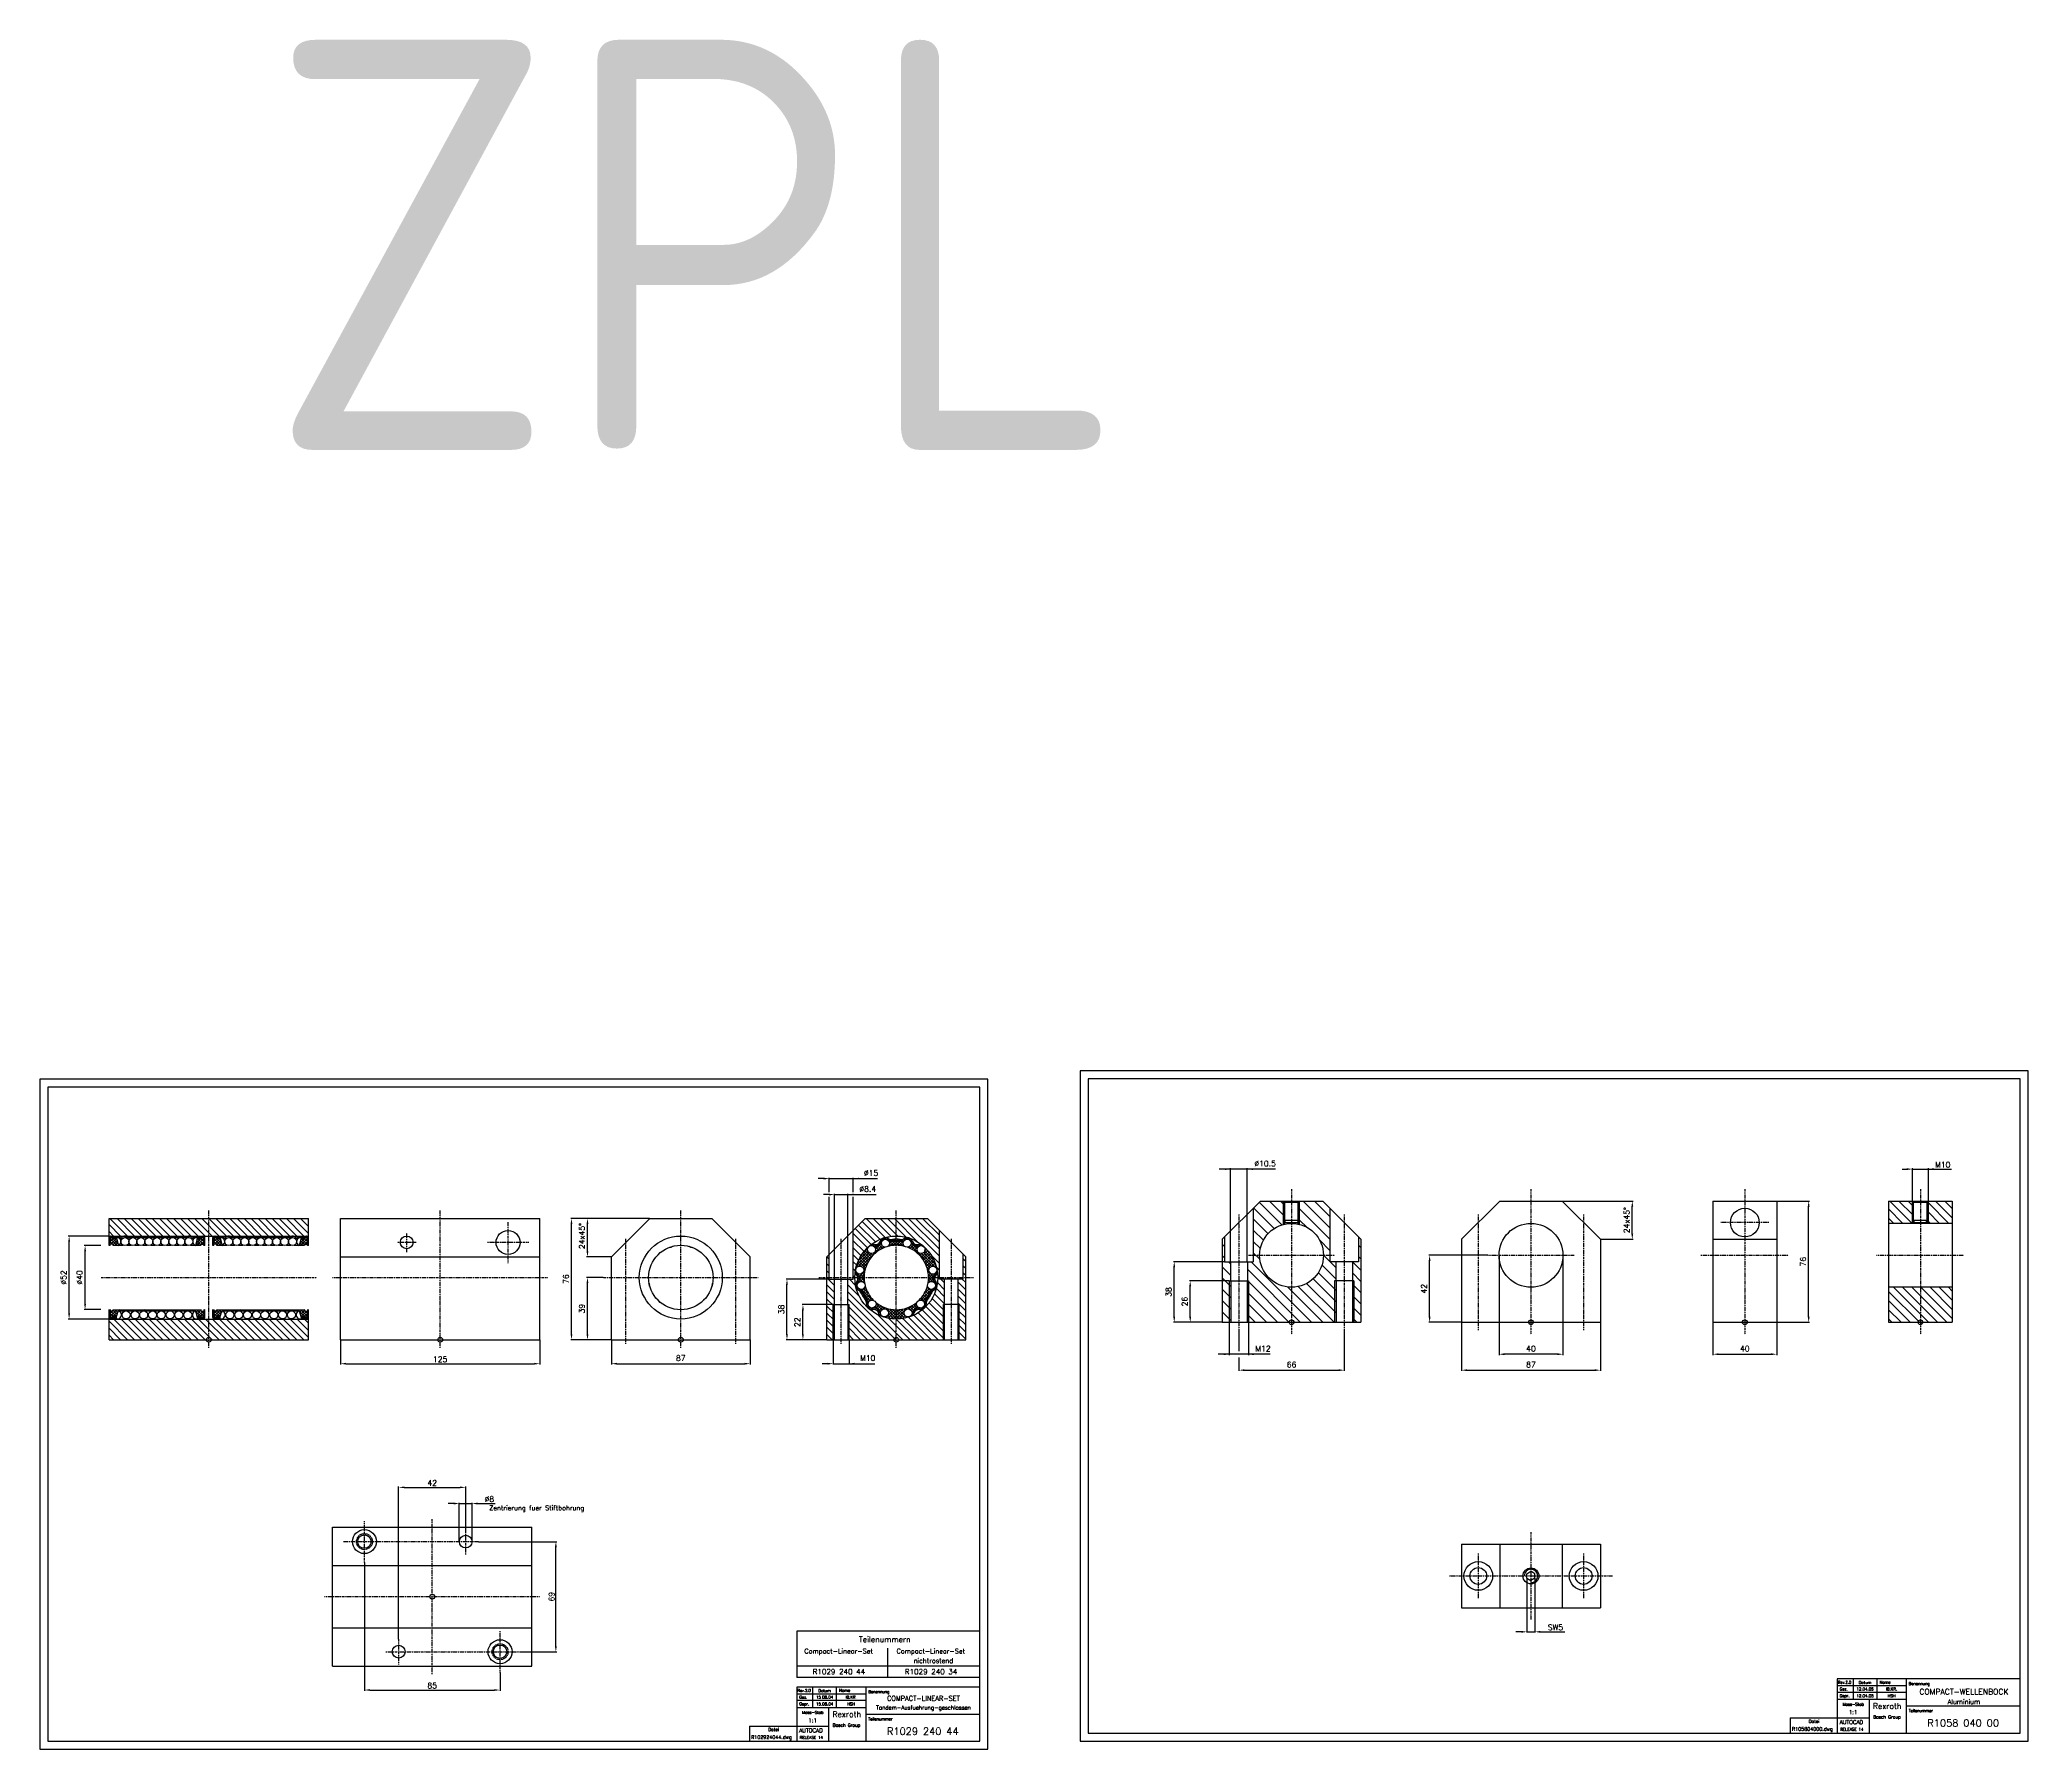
# Model space of a CAD drawing. Header units: millimetres. Extents: x -3388 to 4307, y 243 to 4457.
# Drawn here: x 3061 to 4307, y 3385 to 4457 of the extents above; entities that cross this region are included whole.
import ezdxf
from ezdxf.enums import TextEntityAlignment as Align

# ---------------------------------------------------------------- set-up
doc = ezdxf.new("R2010")
doc.units = ezdxf.units.MM
for name, pattern in [('AUSGEZOGEN', [0]), ('GESTRICHELT', [0.75, 0.5, -0.25]), ('STRICHPUNKT', [1, 0.5, -0.25, 0, -0.25])]:
    doc.linetypes.add(name, pattern=pattern)
for name, color, linetype in [('B3STAR', 3, 'AUSGEZOGEN'), ('L2STAR', 2, 'AUSGEZOGEN'), ('L3STAR', 3, 'AUSGEZOGEN'), ('L5STAR', 7, 'AUSGEZOGEN'), ('M2STAR', 2, 'STRICHPUNKT'), ('S2STAR', 2, 'AUSGEZOGEN'), ('T2STAR', 2, 'AUSGEZOGEN'), ('T3STAR', 3, 'AUSGEZOGEN'), ('U2STAR', 2, 'GESTRICHELT')]:
    doc.layers.add(name, color=color, linetype=linetype)
doc.styles.add('SIMPLEX8', font='SIMPLEX8.shx')
doc.styles.get("Standard").update_dxf_attribs({"font": 'geniso.shx'})
doc.dimstyles.new('B3STAR', dxfattribs={"dimtxt": 3.5, "dimasz": 3.5, "dimexe": 0.5, "dimexo": 0, "dimgap": 1, "dimtad": 1, "dimdec": 4, "dimdsep": 46, "dimtxsty": 'SIMPLEX8', "dimcen": 1.5, "dimclrd": 2, "dimclre": 2, "dimclrt": 256, "dimadec": 0, "dimazin": 0, "dimtfac": 1, "dimtdec": 4, "dimtmove": 0, "dimatfit": 3, "dimfxl": 1, "dimtolj": 1, "dimtzin": 0, "dimarcsym": 0})

# ---------------------------------------------------------------- blocks, each defined once
blk = doc.blocks.new('R102924044_11')
at = {"layer": 'L5STAR'}
for p, q in [((-62.5, 76), (62.5, 76)), ((-62.5, 59), (-62.5, 76)), ((62.5, 59), (62.5, 76)), ((-62.5, 65), (62.5, 65)), ((-61.8, 59), (-61.8, 63.8)), ((-57.5, 64.2), (-61.2, 64.2)), ((-60.8, 64.2), (-60.6, 63.9)), ((-57.8, 63.5), (-60.2, 63.5)), ((-58, 64.2), (-58, 65)), ((-58, 64.2), (-56.6, 59)), ((-52.5, 64), (-12.5, 64)), ((-7, 64.2), (-8.4, 59)), ((-7.5, 64.2), (-3.8, 64.2)), ((-7.2, 63.5), (-4.8, 63.5)), ((-7, 64.2), (-7, 65)), ((-4.2, 64.2), (-4.4, 63.9)), ((-3.2, 59), (-3.2, 63.8)), ((-2.5, 59), (-2.5, 64)), ((2.5, 59), (2.5, 64)), ((3.2, 59), (3.2, 63.8)), ((7.5, 64.2), (3.8, 64.2)), ((4.2, 64.2), (4.4, 63.9)), ((7.2, 63.5), (4.8, 63.5)), ((7, 64.2), (7, 65)), ((7, 64.2), (8.4, 59)), ((12.5, 64), (52.5, 64)), ((58, 64.2), (56.6, 59)), ((57.5, 64.2), (61.2, 64.2)), ((57.8, 63.5), (60.2, 63.5)), ((58, 64.2), (58, 65)), ((60.8, 64.2), (60.6, 63.9)), ((61.8, 59), (61.8, 63.8)), ((-62.5, 59.2), (-61.8, 59.2)), ((-60.6, 60), (-61.8, 60)), ((-60.2, 59.6), (-60, 59)), ((-60, 59.2), (-56.7, 59.2)), ((-56.4, 59.2), (-53.6, 59.2)), ((-51.4, 59.2), (-48.6, 59.2)), ((-46.4, 59.2), (-43.6, 59.2)), ((-41.4, 59.2), (-38.6, 59.2)), ((-36.4, 59.2), (-33.6, 59.2)), ((-31.4, 59.2), (-28.6, 59.2)), ((-26.4, 59.2), (-23.6, 59.2)), ((-21.4, 59.2), (-18.6, 59.2)), ((-16.4, 59.2), (-13.6, 59.2)), ((-11.4, 59.2), (-8.6, 59.2)), ((-8.3, 59.2), (-5, 59.2)), ((-4.8, 59.6), (-5, 59)), ((-4.4, 60), (-3.2, 60)), ((-3.2, 59.2), (-2.5, 59.2)), ((2.5, 59.2), (3.2, 59.2)), ((4.4, 60), (3.2, 60)), ((4.8, 59.6), (5, 59)), ((5, 59.2), (8.3, 59.2)), ((8.6, 59.2), (11.4, 59.2)), ((13.6, 59.2), (16.4, 59.2)), ((18.6, 59.2), (21.4, 59.2)), ((23.6, 59.2), (26.4, 59.2)), ((28.6, 59.2), (31.4, 59.2)), ((33.6, 59.2), (36.4, 59.2)), ((38.6, 59.2), (41.4, 59.2)), ((43.6, 59.2), (46.4, 59.2)), ((48.6, 59.2), (51.4, 59.2)), ((53.6, 59.2), (56.4, 59.2)), ((56.7, 59.2), (60, 59.2)), ((60.2, 59.6), (60, 59)), ((60.6, 60), (61.8, 60)), ((61.8, 59.2), (62.5, 59.2)), ((-62.5, 0), (-62.5, 19)), ((-62.5, 18.8), (-61.8, 18.8)), ((-62.5, 13), (62.5, 13)), ((-61.8, 19), (-61.8, 14.2)), ((-60.6, 18), (-61.8, 18)), ((-58, 13.8), (-61.2, 13.8)), ((-60.8, 13.8), (-60.6, 14.1)), ((-60.2, 18.4), (-60, 19)), ((-57.8, 14.5), (-60.2, 14.5)), ((-60, 18.8), (-5, 18.8)), ((-58, 13.8), (-57, 17.4)), ((-58, 13.8), (-58, 13)), ((-56.8, 13.2), (-56.8, 13)), ((-56.1, 18.1), (-8.9, 18.1)), ((-8.2, 13.2), (-8.2, 13)), ((-7, 13.8), (-8, 17.4)), ((-7.2, 14.5), (-4.8, 14.5)), ((-7, 13.8), (-7, 13)), ((-7, 13.8), (-3.8, 13.8)), ((-4.8, 18.4), (-5, 19)), ((-4.4, 18), (-3.2, 18)), ((-4.2, 13.8), (-4.4, 14.1)), ((-3.2, 19), (-3.2, 14.2)), ((-3.2, 18.8), (-2.5, 18.8)), ((-2.5, 14), (-2.5, 19)), ((2.5, 14), (2.5, 19)), ((2.5, 18.8), (3.2, 18.8)), ((3.2, 19), (3.2, 14.2)), ((4.4, 18), (3.2, 18)), ((7, 13.8), (3.8, 13.8)), ((4.2, 13.8), (4.4, 14.1)), ((4.8, 18.4), (5, 19)), ((7.2, 14.5), (4.8, 14.5)), ((5, 18.8), (60, 18.8)), ((7, 13.8), (8, 17.4)), ((7, 13.8), (7, 13)), ((8.2, 13.2), (8.2, 13)), ((8.9, 18.1), (56.1, 18.1)), ((56.8, 13.2), (56.8, 13)), ((58, 13.8), (57, 17.4)), ((57.8, 14.5), (60.2, 14.5)), ((58, 13.8), (58, 13)), ((58, 13.8), (61.2, 13.8)), ((60.2, 18.4), (60, 19)), ((60.6, 18), (61.8, 18)), ((60.8, 13.8), (60.6, 14.1)), ((61.8, 19), (61.8, 14.2)), ((61.8, 18.8), (62.5, 18.8)), ((62.5, 0), (62.5, 19)), ((-62.5, 0), (62.5, 0))]:
    blk.add_line(p, q, dxfattribs=at)
for centre in [(-52.5, 61.5), (-47.5, 61.5), (-42.5, 61.5), (-37.5, 61.5), (-32.5, 61.5), (-27.5, 61.5), (-22.5, 61.5), (-17.5, 61.5), (-12.5, 61.5), (12.5, 61.5), (17.5, 61.5), (22.5, 61.5), (27.5, 61.5), (32.5, 61.5), (37.5, 61.5), (42.5, 61.5), (47.5, 61.5), (52.5, 61.5), (-51.8, 15.6), (-46.2, 15.6), (-40.8, 15.6), (-35.2, 15.6), (-29.8, 15.6), (-24.2, 15.6), (-18.8, 15.6), (-13.2, 15.6), (13.2, 15.6), (18.8, 15.6), (24.2, 15.6), (29.8, 15.6), (35.2, 15.6), (40.8, 15.6), (46.2, 15.6), (51.8, 15.6)]:
    blk.add_circle(centre, 2.5, dxfattribs=at)
for centre, radius, start, end in [((-61.5, 64), 1, 90, 180), ((-61.2, 63.8), 0.5, 90, 180), ((-60.2, 64), 0.5, 195, 270), ((-57.5, 61.5), 2.5, 290.2508, 99.7492), ((-57.5, 79.2), 15, 270, 286.835), ((-57.5, 79.2), 15.9, 275.8794, 285.732), ((-52.4, 62.5), 2.5, 90, 106.835), ((-52, 64.5), 0.5, 90, 270), ((-13, 64.5), 0.5, 270, 90), ((-12.6, 62.5), 2.5, 73.165, 90), ((-7.5, 79.2), 15, 253.165, 270), ((-7.5, 79.2), 15.9, 254.268, 264.1206), ((-7.5, 61.5), 2.5, 80.2508, 249.7492), ((-4.8, 64), 0.5, 270, 345), ((-3.8, 63.8), 0.5, 0, 90), ((-3.5, 64), 1, 0, 90), ((3.5, 64), 1, 90, 180), ((3.8, 63.8), 0.5, 90, 180), ((4.8, 64), 0.5, 195, 270), ((7.5, 61.5), 2.5, 290.2508, 99.7492), ((7.5, 79.2), 15, 270, 286.835), ((7.5, 79.2), 15.9, 275.8794, 285.732), ((12.6, 62.5), 2.5, 90, 106.835), ((13, 64.5), 0.5, 90, 270), ((52, 64.5), 0.5, 270, 90), ((52.4, 62.5), 2.5, 73.165, 90), ((57.5, 79.2), 15, 253.165, 270), ((57.5, 79.2), 15.9, 254.268, 264.1206), ((57.5, 61.5), 2.5, 80.2508, 249.7492), ((60.2, 64), 0.5, 270, 345), ((61.2, 63.8), 0.5, 0, 90), ((61.5, 64), 1, 0, 90), ((-60.6, 59.5), 0.5, 15, 90), ((-4.4, 59.5), 0.5, 90, 165), ((4.4, 59.5), 0.5, 15, 90), ((60.6, 59.5), 0.5, 90, 165), ((-61.5, 14), 1, 180, 270), ((-61.2, 14.2), 0.5, 180, 270), ((-60.6, 18.5), 0.5, 270, 345), ((-60.2, 14), 0.5, 90, 165), ((-57.2, 15.6), 2.5, 252.5424, 72.8805), ((-56.1, 17.1), 1, 90, 165), ((-7.8, 15.6), 2.5, 107.1195, 287.4576), ((-8.9, 17.1), 1, 15, 90), ((-4.4, 18.5), 0.5, 195, 270), ((-4.8, 14), 0.5, 15, 90), ((-3.8, 14.2), 0.5, 270, 0), ((-3.5, 14), 1, 270, 0), ((3.5, 14), 1, 180, 270), ((3.8, 14.2), 0.5, 180, 270), ((4.4, 18.5), 0.5, 270, 345), ((4.8, 14), 0.5, 90, 165), ((7.8, 15.6), 2.5, 252.5424, 72.8805), ((8.9, 17.1), 1, 90, 165), ((57.2, 15.6), 2.5, 107.1195, 287.4576), ((56.1, 17.1), 1, 15, 90), ((60.6, 18.5), 0.5, 195, 270), ((60.2, 14), 0.5, 15, 90), ((61.2, 14.2), 0.5, 270, 0), ((61.5, 14), 1, 270, 0)]:
    blk.add_arc(centre, radius, start, end, dxfattribs=at)
at = {"layer": 'M2STAR'}
for p, q in [((0, -5), (0, 81)), ((-67.5, 39), (67.5, 39))]:
    blk.add_line(p, q, dxfattribs=at)
at = {"layer": 'S2STAR'}
for p, q in [((-50.9, 65), (-61.9, 76)), ((-46.5, 65), (-57.5, 76)), ((-42, 65), (-53, 76)), ((-37.6, 65), (-48.6, 76)), ((-33.2, 65), (-44.2, 76)), ((-28.8, 65), (-39.8, 76)), ((-24.4, 65), (-35.4, 76)), ((-19.9, 65), (-30.9, 76)), ((-15.5, 65), (-26.5, 76)), ((-11.1, 65), (-22.1, 76)), ((-6.7, 65), (-17.7, 76)), ((-2.5, 65.2), (-13.3, 76)), ((2.1, 65), (-8.9, 76)), ((6.6, 65), (-4.4, 76)), ((11, 65), (0, 76)), ((15.4, 65), (4.4, 76)), ((19.8, 65), (8.8, 76)), ((24.2, 65), (13.2, 76)), ((28.7, 65), (17.7, 76)), ((33.1, 65), (22.1, 76)), ((37.5, 65), (26.5, 76)), ((41.9, 65), (30.9, 76)), ((46.3, 65), (35.3, 76)), ((50.8, 65), (39.8, 76)), ((55.2, 65), (44.2, 76)), ((59.4, 65.2), (48.6, 76)), ((62.5, 66.5), (53, 76)), ((62.5, 70.9), (57.4, 76)), ((62.5, 75.4), (61.9, 76)), ((-55.3, 65), (-62.5, 72.2)), ((-59.7, 65), (-62.5, 67.8)), ((-61.8, 62.5), (-62.5, 63.3)), ((-61.8, 61.6), (-62.5, 62.4)), ((-61.8, 63.4), (-62.4, 64.1)), ((-61.6, 64.1), (-62.2, 64.7)), ((-61.8, 63.2), (-60.7, 64.2)), ((-61.8, 61.5), (-59.7, 63.5)), ((-57.6, 59.2), (-61.8, 63.4)), ((-60.8, 64.2), (-61.5, 65)), ((-61.4, 60), (-57.9, 63.5)), ((-60.7, 64.1), (-60.8, 64.2)), ((-60, 64.2), (-60.7, 65)), ((-57, 60.4), (-60.1, 63.5)), ((-59.1, 64.2), (-59.8, 65)), ((-58.2, 64.2), (-58.9, 65)), ((-57.6, 62.8), (-58.3, 63.5)), ((-58, 64.9), (-58.1, 65)), ((-52.5, 64.4), (-51.8, 65)), ((-51.8, 64), (-50.8, 65)), ((-50.7, 64), (-49.7, 65)), ((-49.7, 64), (-48.7, 65)), ((-48.6, 64), (-47.6, 65)), ((-47.5, 64), (-46.5, 65)), ((-46.5, 64), (-45.5, 65)), ((-45.4, 64), (-44.4, 65)), ((-44.4, 64), (-43.4, 65)), ((-43.3, 64), (-42.3, 65)), ((-42.2, 64), (-41.2, 65)), ((-41.2, 64), (-40.2, 65)), ((-40.1, 64), (-39.1, 65)), ((-39, 64), (-38, 65)), ((-38, 64), (-37, 65)), ((-36.9, 64), (-35.9, 65)), ((-35.9, 64), (-34.9, 65)), ((-34.8, 64), (-33.8, 65)), ((-33.7, 64), (-32.7, 65)), ((-32.7, 64), (-31.7, 65)), ((-31.6, 64), (-30.6, 65)), ((-30.6, 64), (-29.6, 65)), ((-29.5, 64), (-28.5, 65)), ((-28.4, 64), (-27.4, 65)), ((-27.4, 64), (-26.4, 65)), ((-26.3, 64), (-25.3, 65)), ((-25.3, 64), (-24.3, 65)), ((-24.2, 64), (-23.2, 65)), ((-23.1, 64), (-22.1, 65)), ((-22.1, 64), (-21.1, 65)), ((-21, 64), (-20, 65)), ((-20, 64), (-19, 65)), ((-18.9, 64), (-17.9, 65)), ((-17.8, 64), (-16.8, 65)), ((-16.8, 64), (-15.8, 65)), ((-15.7, 64), (-14.7, 65)), ((-14.7, 64), (-13.7, 65)), ((-13.6, 64), (-12.7, 64.9)), ((-8, 60.4), (-4.9, 63.5)), ((-7.4, 62.8), (-6.7, 63.5)), ((-7.4, 59.2), (-3.2, 63.4)), ((-3.6, 60), (-7.1, 63.5)), ((-6.9, 64.2), (-7, 64.3)), ((-6, 64.2), (-6.8, 65)), ((-5.2, 64.2), (-5.9, 65)), ((-3.2, 61.5), (-5.3, 63.5)), ((-4.3, 64.2), (-5, 65)), ((-3.2, 63.2), (-4.3, 64.2)), ((-4.3, 64.1), (-4.2, 64.2)), ((-2.5, 63.4), (-4.1, 65)), ((-2.5, 62.5), (-3.2, 63.2)), ((-2.5, 61.6), (-3.2, 62.3)), ((3.2, 62.5), (2.5, 63.3)), ((3.2, 61.6), (2.5, 62.4)), ((3.2, 63.4), (2.6, 64.1)), ((3.4, 64.1), (2.8, 64.7)), ((3.2, 63.2), (4.3, 64.2)), ((3.2, 61.5), (5.3, 63.5)), ((7.4, 59.2), (3.2, 63.4)), ((4.2, 64.2), (3.5, 65)), ((3.6, 60), (7.1, 63.5)), ((4.3, 64.1), (4.2, 64.2)), ((5, 64.2), (4.3, 65)), ((8, 60.4), (4.9, 63.5)), ((5.9, 64.2), (5.2, 65)), ((6.8, 64.2), (6.1, 65)), ((7.4, 62.8), (6.7, 63.5)), ((7, 64.9), (6.9, 65)), ((12.5, 64.4), (13.2, 65)), ((13.2, 64), (14.2, 65)), ((14.3, 64), (15.3, 65)), ((15.3, 64), (16.3, 65)), ((16.4, 64), (17.4, 65)), ((17.5, 64), (18.5, 65)), ((18.5, 64), (19.5, 65)), ((19.6, 64), (20.6, 65)), ((20.6, 64), (21.6, 65)), ((21.7, 64), (22.7, 65)), ((22.8, 64), (23.8, 65)), ((23.8, 64), (24.8, 65)), ((24.9, 64), (25.9, 65)), ((26, 64), (27, 65)), ((27, 64), (28, 65)), ((28.1, 64), (29.1, 65)), ((29.1, 64), (30.1, 65)), ((30.2, 64), (31.2, 65)), ((31.3, 64), (32.3, 65)), ((32.3, 64), (33.3, 65)), ((33.4, 64), (34.4, 65)), ((34.4, 64), (35.4, 65)), ((35.5, 64), (36.5, 65)), ((36.6, 64), (37.6, 65)), ((37.6, 64), (38.6, 65)), ((38.7, 64), (39.7, 65)), ((39.7, 64), (40.7, 65)), ((40.8, 64), (41.8, 65)), ((41.9, 64), (42.9, 65)), ((42.9, 64), (43.9, 65)), ((44, 64), (45, 65)), ((45, 64), (46, 65)), ((46.1, 64), (47.1, 65)), ((47.2, 64), (48.2, 65)), ((48.2, 64), (49.2, 65)), ((49.3, 64), (50.3, 65)), ((50.3, 64), (51.3, 65)), ((51.4, 64), (52.3, 64.9)), ((57, 60.4), (60.1, 63.5)), ((57.6, 62.8), (58.3, 63.5)), ((57.6, 59.2), (61.8, 63.4)), ((61.4, 60), (57.9, 63.5)), ((58.1, 64.2), (58, 64.3)), ((59, 64.2), (58.2, 65)), ((59.8, 64.2), (59.1, 65)), ((61.8, 61.5), (59.7, 63.5)), ((60.7, 64.2), (60, 65)), ((60.7, 64.1), (60.8, 64.2)), ((61.8, 63.2), (60.7, 64.2)), ((62.5, 63.4), (60.9, 65)), ((62.5, 62.5), (61.8, 63.2)), ((62.5, 61.6), (61.8, 62.3)), ((-61.8, 60.7), (-62.5, 61.5)), ((-61.8, 59.9), (-62.5, 60.6)), ((-62, 59.2), (-62.5, 59.7)), ((-59.4, 59.2), (-61.8, 61.6)), ((-60.1, 59.5), (-57.5, 62.2)), ((-58.7, 59.2), (-57.1, 60.8)), ((-56.9, 59.2), (-56.7, 59.4)), ((-8.1, 59.2), (-8.3, 59.4)), ((-6.3, 59.2), (-7.9, 60.8)), ((-4.9, 59.5), (-7.5, 62.2)), ((-5.6, 59.2), (-3.2, 61.6)), ((-2.5, 60.7), (-3.2, 61.5)), ((-2.5, 59.8), (-3.2, 60.6)), ((-2.8, 59.2), (-3.2, 59.7)), ((3.2, 60.7), (2.5, 61.5)), ((3.2, 59.9), (2.5, 60.6)), ((3, 59.2), (2.5, 59.7)), ((5.6, 59.2), (3.2, 61.6)), ((4.9, 59.5), (7.5, 62.2)), ((6.3, 59.2), (7.9, 60.8)), ((8.1, 59.2), (8.3, 59.4)), ((56.9, 59.2), (56.7, 59.4)), ((58.7, 59.2), (57.1, 60.8)), ((60.1, 59.5), (57.5, 62.2)), ((59.4, 59.2), (61.8, 61.6)), ((62.5, 60.7), (61.8, 61.5)), ((62.5, 59.8), (61.8, 60.6)), ((62.2, 59.2), (61.8, 59.7)), ((-61.8, 17.4), (-62.5, 18.2)), ((-61.8, 16.5), (-62.5, 17.3)), ((-61.8, 15.7), (-62.5, 16.4)), ((-61.8, 14.8), (-62.5, 15.5)), ((-60.9, 13), (-62.5, 14.6)), ((-61.8, 18.3), (-62.2, 18.8)), ((-57.6, 18.8), (-61.8, 14.6)), ((-59.4, 18.8), (-61.8, 16.4)), ((-61.8, 16.5), (-59.7, 14.5)), ((-61.8, 14.8), (-60.7, 13.8)), ((-61.4, 18), (-57.9, 14.5)), ((-60.7, 13.9), (-60.8, 13.8)), ((-60, 13), (-60.7, 13.8)), ((-60.1, 18.5), (-57.5, 15.8)), ((-56.8, 17.8), (-60.1, 14.5)), ((-59.1, 13), (-59.8, 13.8)), ((-46.5, 0), (-59.5, 13)), ((-58.2, 13), (-59, 13.8)), ((-58.7, 18.8), (-57.1, 17.2)), ((-57.6, 15.2), (-58.3, 14.5)), ((-58, 13.7), (-58.1, 13.8)), ((-56.9, 18.8), (-56.3, 18.1)), ((-55.8, 18.8), (-56.7, 17.9)), ((-55.1, 18.8), (-54.5, 18.1)), ((-42, 0), (-55, 13)), ((-54.1, 18.8), (-54.7, 18.1)), ((-53.3, 18.8), (-52.7, 18.1)), ((-52.3, 18.8), (-52.9, 18.1)), ((-51.6, 18.8), (-51, 18.1)), ((-50.5, 18.8), (-51.2, 18.1)), ((-37.6, 0), (-50.6, 13)), ((-49.8, 18.8), (-49.2, 18.1)), ((-48.8, 18.8), (-49.4, 18.1)), ((-48, 18.8), (-47.4, 18.1)), ((-47, 18.8), (-47.6, 18.1)), ((-46.3, 18.8), (-45.7, 18.1)), ((-33.2, 0), (-46.2, 13)), ((-45.2, 18.8), (-45.9, 18.1)), ((-44.5, 18.8), (-43.9, 18.1)), ((-43.5, 18.8), (-44.1, 18.1)), ((-42.7, 18.8), (-42.1, 18.1)), ((-41.7, 18.8), (-42.3, 18.1)), ((-28.8, 0), (-41.8, 13)), ((-41, 18.8), (-40.4, 18.1)), ((-39.9, 18.8), (-40.6, 18.1)), ((-39.2, 18.8), (-38.6, 18.1)), ((-38.2, 18.8), (-38.8, 18.1)), ((-37.4, 18.8), (-36.8, 18.1)), ((-24.4, 0), (-37.4, 13)), ((-36.4, 18.8), (-37, 18.1)), ((-35.7, 18.8), (-35.1, 18.1)), ((-34.6, 18.8), (-35.2, 18.1)), ((-33.9, 18.8), (-33.3, 18.1)), ((-32.9, 18.8), (-33.5, 18.1)), ((-19.9, 0), (-32.9, 13)), ((-32.1, 18.8), (-31.5, 18.1)), ((-31.1, 18.8), (-31.7, 18.1)), ((-30.4, 18.8), (-29.8, 18.1)), ((-29.3, 18.8), (-29.9, 18.1)), ((-28.6, 18.8), (-28, 18.1)), ((-15.5, 0), (-28.5, 13)), ((-27.6, 18.8), (-28.2, 18.1)), ((-26.8, 18.8), (-26.2, 18.1)), ((-25.8, 18.8), (-26.4, 18.1)), ((-25.1, 18.8), (-24.5, 18.1)), ((-24, 18.8), (-24.6, 18.1)), ((-11.1, 0), (-24.1, 13)), ((-23.3, 18.8), (-22.7, 18.1)), ((-22.3, 18.8), (-22.9, 18.1)), ((-21.5, 18.8), (-20.9, 18.1)), ((-20.5, 18.8), (-21.1, 18.1)), ((-19.8, 18.8), (-19.1, 18.1)), ((-6.7, 0), (-19.7, 13)), ((-18.7, 18.8), (-19.3, 18.1)), ((-18, 18.8), (-17.4, 18.1)), ((-17, 18.8), (-17.6, 18.1)), ((-16.2, 18.8), (-15.6, 18.1)), ((-15.2, 18.8), (-15.8, 18.1)), ((-2.5, 0.2), (-15.3, 13)), ((-14.5, 18.8), (-13.8, 18.1)), ((-13.4, 18.8), (-14, 18.1)), ((-12.7, 18.8), (-12.1, 18.1)), ((-11.7, 18.8), (-12.3, 18.1)), ((-10.9, 18.8), (-10.3, 18.1)), ((2.1, 0), (-10.9, 13)), ((-9.9, 18.8), (-10.5, 18.1)), ((-9.2, 18.8), (-8.3, 17.9)), ((-8.1, 18.8), (-8.7, 18.1)), ((-8.1, 17.7), (-4.9, 14.5)), ((-6.4, 18.8), (-7.9, 17.2)), ((-4.9, 18.5), (-7.5, 15.8)), ((-7.4, 18.8), (-3.2, 14.6)), ((-7.4, 15.2), (-6.7, 14.5)), ((-3.6, 18), (-7.1, 14.5)), ((-6.1, 13), (-6.8, 13.8)), ((6.6, 0), (-6.4, 13)), ((-5.2, 13), (-5.9, 13.8)), ((-5.6, 18.8), (-3.2, 16.4)), ((-3.2, 16.5), (-5.3, 14.5)), ((-4.3, 13), (-5, 13.8)), ((-3.2, 14.8), (-4.3, 13.8)), ((-3.4, 13), (-4.2, 13.8)), ((-2.8, 13.3), (-3.4, 13.9)), ((-2.5, 17.4), (-3.2, 18.1)), ((-2.5, 16.5), (-3.2, 17.3)), ((-2.5, 15.6), (-3.2, 16.4)), ((-2.5, 14.7), (-3.2, 15.5)), ((-2.5, 13.9), (-3.2, 14.6)), ((-2.5, 18.3), (-3, 18.8)), ((11, 0), (-2, 13)), ((15.4, 0), (2.4, 13)), ((3.2, 17.4), (2.5, 18.2)), ((3.2, 16.5), (2.5, 17.3)), ((3.2, 15.7), (2.5, 16.4)), ((3.2, 14.8), (2.5, 15.5)), ((4.1, 13), (2.5, 14.6)), ((3.2, 18.3), (2.8, 18.8)), ((5.6, 18.8), (3.2, 16.4)), ((7.4, 18.8), (3.2, 14.6)), ((3.2, 16.5), (5.3, 14.5)), ((3.2, 14.8), (4.3, 13.8)), ((3.6, 18), (7.1, 14.5)), ((4.3, 13.9), (4.2, 13.8)), ((5, 13), (4.3, 13.8)), ((4.9, 18.5), (7.5, 15.8)), ((8.2, 17.8), (4.9, 14.5)), ((5.9, 13), (5.2, 13.8)), ((6.8, 13), (6, 13.8)), ((6.3, 18.8), (7.9, 17.2)), ((7.4, 15.2), (6.7, 14.5)), ((19.8, 0), (6.8, 13)), ((7, 13.7), (6.9, 13.8)), ((8.1, 18.8), (8.7, 18.1)), ((9.2, 18.8), (8.3, 17.9)), ((9.9, 18.8), (10.5, 18.1)), ((10.9, 18.8), (10.3, 18.1)), ((24.2, 0), (11.2, 13)), ((11.7, 18.8), (12.3, 18.1)), ((12.7, 18.8), (12.1, 18.1)), ((13.4, 18.8), (14, 18.1)), ((14.5, 18.8), (13.8, 18.1)), ((15.2, 18.8), (15.8, 18.1)), ((16.2, 18.8), (15.6, 18.1)), ((28.7, 0), (15.7, 13)), ((17, 18.8), (17.6, 18.1)), ((18, 18.8), (17.4, 18.1)), ((18.7, 18.8), (19.3, 18.1)), ((19.8, 18.8), (19.1, 18.1)), ((33.1, 0), (20.1, 13)), ((20.5, 18.8), (21.1, 18.1)), ((21.5, 18.8), (20.9, 18.1)), ((22.3, 18.8), (22.9, 18.1)), ((23.3, 18.8), (22.7, 18.1)), ((24, 18.8), (24.6, 18.1)), ((25.1, 18.8), (24.4, 18.1)), ((37.5, 0), (24.5, 13)), ((25.8, 18.8), (26.4, 18.1)), ((26.8, 18.8), (26.2, 18.1)), ((27.6, 18.8), (28.2, 18.1)), ((28.6, 18.8), (28, 18.1)), ((41.9, 0), (28.9, 13)), ((29.3, 18.8), (29.9, 18.1)), ((30.4, 18.8), (29.8, 18.1)), ((31.1, 18.8), (31.7, 18.1)), ((32.1, 18.8), (31.5, 18.1)), ((32.9, 18.8), (33.5, 18.1)), ((33.9, 18.8), (33.3, 18.1)), ((46.3, 0), (33.3, 13)), ((34.6, 18.8), (35.2, 18.1)), ((35.7, 18.8), (35.1, 18.1)), ((36.4, 18.8), (37, 18.1)), ((37.4, 18.8), (36.8, 18.1)), ((50.8, 0), (37.8, 13)), ((38.2, 18.8), (38.8, 18.1)), ((39.2, 18.8), (38.6, 18.1)), ((39.9, 18.8), (40.5, 18.1)), ((41, 18.8), (40.4, 18.1)), ((41.7, 18.8), (42.3, 18.1)), ((42.7, 18.8), (42.1, 18.1)), ((55.2, 0), (42.2, 13)), ((43.5, 18.8), (44.1, 18.1)), ((44.5, 18.8), (43.9, 18.1)), ((45.2, 18.8), (45.9, 18.1)), ((46.3, 18.8), (45.7, 18.1)), ((59.4, 0.2), (46.6, 13)), ((47, 18.8), (47.6, 18.1)), ((48, 18.8), (47.4, 18.1)), ((48.8, 18.8), (49.4, 18.1)), ((49.8, 18.8), (49.2, 18.1)), ((50.5, 18.8), (51.2, 18.1)), ((51.6, 18.8), (51, 18.1)), ((62.5, 1.5), (51, 13)), ((52.3, 18.8), (52.9, 18.1)), ((53.3, 18.8), (52.7, 18.1)), ((54.1, 18.8), (54.7, 18.1)), ((55.1, 18.8), (54.5, 18.1)), ((62.5, 5.9), (55.4, 13)), ((55.8, 18.8), (56.7, 17.9)), ((56.9, 18.8), (56.3, 18.1)), ((56.9, 17.7), (60.1, 14.5)), ((58.6, 18.8), (57.1, 17.2)), ((60.1, 18.5), (57.5, 15.8)), ((57.6, 18.8), (61.8, 14.6)), ((57.6, 15.2), (58.3, 14.5)), ((61.4, 18), (57.9, 14.5)), ((58.1, 13), (58, 13.1)), ((58.9, 13), (58.2, 13.8)), ((59.8, 13), (59.1, 13.8)), ((59.4, 18.8), (61.8, 16.4)), ((61.8, 16.5), (59.7, 14.5)), ((62.5, 10.4), (59.9, 13)), ((60.7, 13), (60, 13.8)), ((61.8, 14.8), (60.7, 13.8)), ((61.6, 13), (60.8, 13.8)), ((62.2, 13.3), (61.6, 13.9)), ((62.5, 17.4), (61.8, 18.1)), ((62.5, 16.5), (61.8, 17.3)), ((62.5, 15.6), (61.8, 16.4)), ((62.5, 14.7), (61.8, 15.5)), ((62.5, 13.9), (61.8, 14.6)), ((62.5, 18.3), (62, 18.8)), ((-50.9, 0), (-62.5, 11.6)), ((-55.3, 0), (-62.5, 7.2)), ((-59.7, 0), (-62.5, 2.8))]:
    blk.add_line(p, q, dxfattribs=at)
blk = doc.blocks.new('R102924044_21')
at = {"layer": 'L2STAR'}
for p, q in [((-39.5, 0), (-39.5, 22)), ((-29.5, 0), (-29.5, 22)), ((29.5, 0), (29.5, 22)), ((39.5, 0), (39.5, 22))]:
    blk.add_line(p, q, dxfattribs=at)
at = {"layer": 'L5STAR'}
for p, q in [((-19.5, 76), (-43.5, 52)), ((-19.5, 76), (19.5, 76)), ((19.5, 76), (43.5, 52)), ((-27, 38), (-27, 68.5)), ((27, 38), (27, 68.5)), ((-43.5, 0), (-43.5, 52)), ((-42, 38), (-42, 53.5)), ((-17.9, 55.7), (-18.4, 57.4)), ((17.9, 55.7), (18.4, 57.4)), ((42, 38), (42, 53.5)), ((43.5, 0), (43.5, 52)), ((-42, 38), (-27, 38)), ((-38.7, 22), (-38.7, 38)), ((-30.3, 22), (-30.3, 38)), ((-23.4, 46.1), (-25.1, 45.8)), ((23.4, 46.1), (25.1, 45.8)), ((42, 38), (27, 38)), ((30.3, 22), (30.3, 38)), ((38.7, 22), (38.7, 38)), ((-39.5, 22), (-29.5, 22)), ((-38.8, 0), (-38.8, 22)), ((-30.2, 0), (-30.2, 22)), ((-5.5, 15.1), (-6.7, 13.9)), ((5.5, 15.1), (6.7, 13.9)), ((39.5, 22), (29.5, 22)), ((30.2, 0), (30.2, 22)), ((38.8, 0), (38.8, 22)), ((-43.5, 0), (43.5, 0))]:
    blk.add_line(p, q, dxfattribs=at)
for centre, radius in [((0, 39), 26), ((-6.8, 60.5), 2.5), ((6.8, 60.5), 2.5), ((-15.5, 56.5), 2.5), ((15.5, 56.5), 2.5), ((-22.9, 43.7), 2.5), ((22.9, 43.7), 2.5), ((-22, 34.1), 2.5), ((22, 34.1), 2.5), ((-15.2, 22.4), 2.5), ((-7.4, 16.8), 2.5), ((7.4, 16.8), 2.5), ((15.2, 22.4), 2.5)]:
    blk.add_circle(centre, radius, dxfattribs=at)
for centre, radius, start, end in [((-6.8, 60.5), 3.5, 57.2044, 157.7956), ((-3, 66.3), 4.5, 237.2044, 280.4962), ((-3, 66.3), 3.5, 237.2044, 280.4962), ((0, 39), 24, 84.4161, 95.5839), ((3, 66.3), 4.5, 259.5038, 302.7956), ((3, 66.3), 3.5, 259.5038, 302.7956), ((6.8, 60.5), 3.5, 22.2044, 122.7956), ((0, 39), 20.2, 110.4254, 189.5746), ((-13.2, 63.1), 4.5, 232.8038, 337.7956), ((-13.2, 63.1), 3.5, 237.5845, 337.7956), ((0, 39), 20.2, 75.4254, 104.5746), ((0, 39), 23, 84.6292, 95.3708), ((0, 39), 20.2, 350.4254, 69.5746), ((13.2, 63.1), 4.5, 202.2044, 307.1962), ((13.2, 63.1), 3.5, 202.2044, 302.4155), ((-27.5, 38.4), 3.5, 322.2044, 62.4155), ((-27.5, 38.4), 4.5, 322.2044, 67.1962), ((27.5, 38.4), 4.5, 112.8038, 217.7956), ((27.5, 38.4), 3.5, 117.5845, 217.7956), ((-22, 34.1), 3.5, 142.2044, 242.7956), ((-25.2, 27.9), 3.5, 19.5038, 62.7956), ((-25.2, 27.9), 4.5, 19.5038, 62.7956), ((0, 39), 24, 204.4161, 215.5839), ((0, 39), 23, 204.6292, 215.3708), ((0, 39), 20.2, 195.4254, 224.5746), ((-22.2, 22.8), 3.5, 357.2044, 40.4962), ((-22.2, 22.8), 4.5, 357.2044, 40.4962), ((0, 39), 20.2, 315.4254, 344.5746), ((22.2, 22.8), 4.5, 139.5038, 182.7956), ((22.2, 22.8), 3.5, 139.5038, 182.7956), ((0, 39), 23, 324.6292, 335.3708), ((0, 39), 24, 324.4161, 335.5839), ((25.2, 27.9), 4.5, 117.2044, 160.4962), ((25.2, 27.9), 3.5, 117.2044, 160.4962), ((22, 34.1), 3.5, 297.2044, 37.7956), ((-15.2, 22.4), 3.5, 177.2044, 277.7956), ((-14.3, 15.5), 4.5, 352.8038, 97.7956), ((-14.3, 15.5), 3.5, 357.5845, 97.7956), ((0, 39), 20.2, 230.4254, 309.5746), ((14.3, 15.5), 4.5, 82.2044, 187.1962), ((14.3, 15.5), 3.5, 82.2044, 182.4155), ((15.2, 22.4), 3.5, 262.2044, 2.7956)]:
    blk.add_arc(centre, radius, start, end, dxfattribs=at)
at = {"layer": 'M2STAR'}
for p, q in [((0, -5), (0, 81)), ((-34.5, -2.5), (-34.5, 63.5)), ((34.5, -2.5), (34.5, 63.5)), ((-48.5, 39), (48.5, 39))]:
    blk.add_line(p, q, dxfattribs=at)
at = {"layer": 'S2STAR'}
for p, q in [((-6.9, 64.1), (-18.8, 76)), ((-3.2, 64.8), (-14.4, 76)), ((1, 65), (-10, 76)), ((6.2, 64.3), (-5.6, 76)), ((13.8, 61), (-1.2, 76)), ((27, 52.3), (3.3, 76)), ((27, 56.7), (7.7, 76)), ((27, 61.1), (12.1, 76)), ((27, 65.5), (16.5, 76)), ((-18.1, 57.6), (-27, 66.5)), ((-15.8, 59.7), (-25.8, 69.7)), ((-13.1, 61.4), (-23.6, 71.9)), ((-10.2, 62.9), (-21.4, 74.1)), ((-12.6, 58.6), (-7.4, 63.9)), ((-7.3, 62.9), (-6.3, 63.9)), ((-6.2, 62.9), (-5.4, 63.7)), ((-5.5, 62.6), (-4.8, 63.3)), ((-4.8, 62.2), (-4, 63)), ((-4, 62), (-3.1, 62.8)), ((-3.1, 61.8), (-2, 62.9)), ((-1.9, 61.9), (-0.8, 63)), ((-0.8, 62), (0.2, 63)), ((0.3, 62), (1.3, 63)), ((1.3, 62), (2.2, 62.9)), ((2.3, 61.9), (3.3, 62.9)), ((3.3, 61.9), (4.8, 63.4)), ((4.7, 62.2), (6.5, 63.9)), ((6.5, 62.9), (7.5, 63.9)), ((7.5, 62.9), (8.3, 63.6)), ((8.2, 62.5), (8.9, 63.2)), ((8.7, 62), (9.5, 62.7)), ((-42, 50.6), (-43.5, 52)), ((-20.2, 55.3), (-27, 62.1)), ((-22.1, 52.7), (-27, 57.7)), ((-23.6, 49.9), (-27, 53.2)), ((-24.8, 46.7), (-17, 54.5)), ((-23.8, 49.5), (-17.8, 55.5)), ((-23.7, 46.1), (-15.8, 54)), ((-18.9, 46.4), (-23.2, 50.7)), ((-18.3, 47.6), (-22.6, 51.9)), ((-22, 46), (-8.9, 59.1)), ((-17.7, 48.8), (-21.9, 53)), ((-21.6, 53.5), (-18.2, 56.8)), ((-17.1, 49.9), (-21.2, 54)), ((-16.3, 51), (-20.5, 55.1)), ((-15.6, 51.9), (-19.7, 56)), ((-18, 56.2), (-18.8, 57)), ((-14.7, 52.9), (-15.9, 54)), ((-15.3, 59.1), (-14.6, 59.9)), ((-14.6, 58.8), (-13.8, 59.6)), ((-13.9, 53.8), (-14.3, 54.3)), ((-13.7, 58.6), (-12.7, 59.7)), ((-13.5, 58), (-12.9, 58.6)), ((-10.9, 56.1), (-13.4, 58.6)), ((-12.9, 54.6), (-13.4, 55.1)), ((-13, 56.7), (-9.3, 60.5)), ((-11.9, 55.4), (-13, 56.4)), ((-9.8, 56.7), (-11.8, 58.8)), ((-11, 59.2), (-9.3, 60.9)), ((-8.6, 57.3), (-10.7, 59.4)), ((-9.1, 59.6), (-9.8, 60.3)), ((-9.2, 57.1), (-8, 58.3)), ((-7.4, 57.9), (-7.6, 58.1)), ((-4.6, 61.7), (-4.2, 62)), ((-1.6, 59.2), (-4.5, 62.1)), ((-4.3, 60.2), (-2.6, 61.9)), ((-3.2, 59), (-4.3, 60.1)), ((-3.8, 58.9), (-0.7, 62)), ((0.1, 59.2), (-2.5, 61.9)), ((-1.8, 59.2), (1.1, 62)), ((2, 59.2), (-0.9, 62)), ((0.1, 59.2), (2.7, 61.9)), ((4, 58.8), (0.9, 62)), ((1.8, 59.2), (4.9, 62.3)), ((4.3, 60.4), (2.8, 61.8)), ((3.3, 59), (4.3, 59.9)), ((4.6, 61.8), (4.4, 62.1)), ((7.5, 57.8), (7.9, 58.2)), ((9.6, 56.8), (8.1, 58.3)), ((8.7, 57.3), (10.8, 59.3)), ((9, 59.3), (9.8, 60.2)), ((22.1, 46.1), (9, 59.2)), ((9.1, 61.3), (9.9, 62.1)), ((13, 56.9), (9.3, 60.7)), ((9.5, 60.6), (10.2, 61.3)), ((9.9, 56.7), (12, 58.8)), ((10, 60), (10.7, 60.7)), ((10.5, 59.5), (11.2, 60.2)), ((11, 56), (13.6, 58.6)), ((11.2, 59.1), (11.9, 59.9)), ((11.9, 58.8), (12.8, 59.6)), ((12, 55.3), (13, 56.3)), ((12.8, 58.6), (13.8, 59.7)), ((13, 54.5), (13.5, 55)), ((13.9, 58.7), (15.3, 60)), ((14, 53.7), (14.5, 54.2)), ((14.8, 52.8), (16.1, 54.1)), ((15.5, 59.2), (15.9, 59.6)), ((15.7, 51.8), (19.7, 55.9)), ((24, 46), (15.9, 54)), ((16.4, 50.8), (20.5, 54.9)), ((24.7, 47), (17.1, 54.6)), ((17.1, 49.8), (21.3, 53.9)), ((17.8, 48.7), (22, 52.9)), ((17.9, 55.9), (18.9, 56.8)), ((23.6, 49.9), (17.9, 55.6)), ((21.2, 54.1), (18.3, 57)), ((18.4, 47.5), (22.7, 51.8)), ((18.9, 46.2), (23.3, 50.6)), ((27, 47.8), (22, 52.8)), ((43.5, 49), (42, 50.5)), ((-42, 46.1), (-43.5, 47.6)), ((-42, 41.7), (-43.5, 43.2)), ((-38.7, 34), (-43.5, 38.8)), ((-25.5, 34.1), (-29.4, 38)), ((-24.8, 46.7), (-27, 48.8)), ((-25.7, 43.1), (-27, 44.4)), ((-26, 39), (-27, 40)), ((-24, 41.2), (-25.9, 41.7)), ((-25.3, 42.3), (-25.8, 42.5)), ((-23.4, 40.3), (-24.8, 40.7)), ((-23.8, 46), (-24.7, 47)), ((-22, 46), (-24.3, 48.3)), ((-23.1, 39.4), (-24.3, 39.7)), ((-23.2, 37.1), (-24.2, 37.4)), ((-23, 38.6), (-24, 38.9)), ((-23, 37.9), (-24, 38.1)), ((-19.3, 45.1), (-23.8, 49.5)), ((-23.7, 40.8), (-23.2, 41.2)), ((-20.2, 37.1), (-23.4, 40.4)), ((-23.1, 39.6), (-19.9, 42.8)), ((-23, 37.9), (-20.2, 40.8)), ((-21.4, 36.6), (-23, 38.2)), ((-22.6, 36.5), (-20.2, 38.9)), ((-20.2, 38.9), (-22.5, 41.2)), ((-20.2, 40.6), (-21.3, 41.8)), ((-21, 45.3), (-18.1, 48.2)), ((-20, 42.2), (-20.6, 42.8)), ((-19.7, 43.7), (-20.5, 44.5)), ((-20.4, 44), (-19.3, 45.2)), ((21, 45.4), (17.8, 48.6)), ((20.4, 44.2), (19.2, 45.5)), ((19.4, 44.9), (23.8, 49.4)), ((19.7, 43.5), (20.5, 44.3)), ((23.2, 39.7), (19.8, 43)), ((20, 42.1), (20.6, 42.6)), ((20.1, 36.9), (23.3, 40)), ((20.2, 40.5), (21.4, 41.7)), ((20.2, 38.7), (22.7, 41.2)), ((23, 38.1), (20.2, 41)), ((22.9, 36.4), (20.2, 39.1)), ((21.1, 36.5), (20.2, 37.4)), ((21.6, 36.6), (23, 38)), ((22.3, 46.1), (24.3, 48.1)), ((23, 38.4), (23.6, 36.2)), ((23.3, 40.1), (25.3, 32.9)), ((23.7, 40.9), (23.4, 41.2)), ((23.8, 41.1), (24.2, 39.7)), ((24, 46), (24.8, 46.8)), ((24.4, 41.7), (24.8, 40.6)), ((25.1, 42.2), (25.4, 41.2)), ((27, 43.4), (25.3, 45.2)), ((27, 39), (26, 40)), ((30.3, 35.7), (28, 38)), ((43.5, 35.8), (41.3, 38)), ((43.5, 44.6), (42, 46.1)), ((43.5, 40.2), (42, 41.7)), ((-38.7, 29.6), (-43.5, 34.4)), ((-38.7, 25.2), (-43.5, 30)), ((-38.8, 20.8), (-43.5, 25.5)), ((-23.3, 27.4), (-30.3, 34.4)), ((-0.3, 0), (-30.3, 30)), ((-4.7, 0), (-30.3, 25.6)), ((-24.4, 33.6), (-25.5, 33.8)), ((-24.5, 34.4), (-25.4, 34.6)), ((-24, 32.7), (-25.3, 33)), ((-24.3, 35.1), (-25.2, 35.3)), ((-23.9, 35.8), (-24.9, 36)), ((-22.4, 31.5), (-24.8, 32.1)), ((-23.5, 36.4), (-24.5, 36.7)), ((-21.5, 30.4), (-23.5, 31)), ((-23, 36.4), (-23.3, 36.7)), ((-22.4, 31.5), (-22.2, 31.6)), ((-21, 29.5), (-22.3, 29.9)), ((-15, 24.9), (-21.8, 31.6)), ((-20.6, 28.7), (-21.8, 29)), ((-21.5, 30.6), (-19.3, 32.8)), ((-20.1, 27.7), (-21.4, 28.1)), ((-21, 36.4), (-20.2, 37.2)), ((-20.9, 29.4), (-18.8, 31.5)), ((-19.5, 26.8), (-20.9, 27.2)), ((-16.5, 24.6), (-20.6, 28.7)), ((-17.9, 29.5), (-20.5, 32.1)), ((-18.9, 25.9), (-20.4, 26.3)), ((-20.3, 28.2), (-18.3, 30.3)), ((-19.2, 32.6), (-19.7, 33.1)), ((-19.7, 27.1), (-17.7, 29.1)), ((-18.3, 24.9), (-19.7, 25.3)), ((-19, 26), (-17, 28)), ((-18.3, 25), (-16.3, 27)), ((-17.8, 23.7), (-15.5, 26)), ((15.3, 24.9), (22, 31.6)), ((17.8, 23.8), (15.6, 26.1)), ((18.4, 25.1), (16.4, 27.1)), ((16.6, 24.5), (20.4, 28.2)), ((19.1, 26.1), (17.1, 28.1)), ((17.7, 29.1), (20.6, 32)), ((19.8, 27.2), (17.7, 29.2)), ((20.4, 28.3), (18.3, 30.4)), ((18.7, 25.6), (19, 24.3)), ((21, 29.5), (18.9, 31.6)), ((19.1, 32.3), (19.8, 33)), ((19.2, 26.4), (19.6, 25.1)), ((21.6, 30.7), (19.3, 33)), ((19.8, 27.2), (20.1, 25.9)), ((20.3, 28.2), (20.7, 26.8)), ((20.8, 29.2), (21.2, 27.7)), ((21.3, 30.2), (21.7, 28.7)), ((21.9, 31), (22.2, 29.8)), ((30.2, 18.1), (22.4, 25.9)), ((22.5, 31.5), (22.8, 30.5)), ((23.1, 36.3), (23.4, 36.6)), ((23.2, 31.9), (23.4, 31)), ((23.8, 32.5), (24.1, 31.4)), ((30.3, 22.5), (23.9, 28.8)), ((24.4, 33.4), (24.7, 32)), ((30.3, 26.9), (25.1, 32.1)), ((30.3, 31.3), (25.8, 35.8)), ((43.5, 31.3), (38.7, 36.1)), ((43.5, 26.9), (38.7, 31.7)), ((43.5, 22.5), (38.7, 27.3)), ((-38.8, 16.4), (-43.5, 21.1)), ((-38.8, 12), (-43.5, 16.7)), ((-9.1, 0), (-30.2, 21.1)), ((-13.5, 0), (-30.2, 16.7)), ((-17.9, 24.1), (-19.1, 24.4)), ((-17.7, 23.2), (-18.8, 23.5)), ((-17.7, 22.4), (-18.7, 22.7)), ((-17.6, 21.6), (-18.7, 21.9)), ((-17, 20.7), (-18.4, 21.1)), ((-17.4, 23.7), (-18, 24.3)), ((-10.7, 18.2), (-17.9, 20.2)), ((-12, 19.4), (-14.3, 20)), ((-13.6, 19.9), (-13.9, 20.3)), ((-9.7, 17.8), (-13, 21.1)), ((-12.9, 21.6), (-11.8, 22.6)), ((-12.9, 19.8), (-10.8, 21.9)), ((-8.9, 18.8), (-12.7, 22.6)), ((-11.7, 19.2), (-9.7, 21.2)), ((4.1, 0), (-11.6, 15.7)), ((-10.1, 17.3), (-11.5, 17.7)), ((-9.9, 16.5), (-11, 16.8)), ((-10.8, 18.3), (-8.5, 20.6)), ((-9.8, 15.7), (-10.8, 15.9)), ((-10.1, 17.2), (-9.8, 17.6)), ((-7.7, 19.3), (-9.5, 21.1)), ((-8.1, 19.2), (-7.2, 20.1)), ((-6.5, 13.8), (-1.5, 18.8)), ((0.4, 13), (-6.4, 19.8)), ((-6.4, 19.1), (-5.9, 19.6)), ((-5.5, 13.6), (-6.3, 14.4)), ((-5.4, 18.4), (-4.5, 19.3)), ((-3.4, 13.2), (-5.4, 15.3)), ((-5, 13.5), (0.3, 18.8)), ((-4.9, 17.1), (-3.1, 19)), ((-1.4, 13), (-4.9, 16.5)), ((8.6, 0), (-4.9, 13.5)), ((2.1, 13.1), (-4, 19.1)), ((-3.5, 13.2), (2.1, 18.9)), ((-1.9, 13.1), (4.2, 19.2)), ((3.7, 13.3), (-1.9, 18.8)), ((-0.2, 13), (6.7, 19.9)), ((5.2, 13.5), (-0.1, 18.8)), ((13, 0), (0, 13)), ((6.6, 13.9), (1.6, 18.8)), ((1.6, 13.1), (4.9, 16.4)), ((4.9, 17.3), (3.2, 19)), ((3.6, 13.2), (5.5, 15.2)), ((17.4, 0), (4.1, 13.3)), ((5.5, 18.5), (4.7, 19.3)), ((5.8, 13.6), (6.4, 14.3)), ((6.6, 19.2), (6.1, 19.7)), ((8.4, 19.1), (7.4, 20.1)), ((21.8, 0), (7.7, 14.2)), ((7.9, 19.3), (9.9, 21.3)), ((10.9, 18.4), (8.6, 20.7)), ((9, 18.7), (12.7, 22.4)), ((10.2, 17.4), (9.7, 17.9)), ((11.8, 19.3), (9.8, 21.3)), ((9.8, 17.6), (13.1, 21)), ((9.8, 15.4), (9.9, 14.9)), ((10.1, 17.1), (10.6, 15.2)), ((10.6, 18.1), (11, 16.7)), ((13, 19.8), (10.9, 21.9)), ((26.2, 0), (10.9, 15.4)), ((11.2, 18.8), (11.5, 17.6)), ((11.8, 19.3), (12.1, 18.2)), ((12.8, 21.8), (12, 22.7)), ((12.5, 19.6), (12.8, 18.6)), ((13.2, 19.9), (13.5, 18.9)), ((30.2, 0.4), (13.7, 16.9)), ((13.8, 20), (14.1, 20.2)), ((14, 20), (14.2, 19)), ((14.8, 19.9), (15, 18.9)), ((15.5, 19.9), (15.8, 19)), ((16.3, 20.1), (16.5, 19.2)), ((30.2, 4.8), (16.3, 18.8)), ((16.9, 20.6), (17.2, 19.5)), ((17.4, 23.6), (17.9, 24)), ((17.5, 21.4), (17.8, 20.1)), ((17.7, 23.3), (18.4, 20.9)), ((18.1, 24.7), (18.7, 22.6)), ((30.2, 9.2), (18.6, 20.9)), ((30.2, 13.7), (20.7, 23.2)), ((43.5, 18.1), (38.7, 22.9)), ((43.5, 13.7), (38.8, 18.4)), ((43.5, 9.3), (38.8, 14)), ((-38.8, 7.5), (-43.5, 12.3)), ((-38.8, 3.1), (-43.5, 7.9)), ((-40.1, 0), (-43.5, 3.4)), ((-18, 0), (-30.2, 12.3)), ((-22.4, 0), (-30.2, 7.9)), ((-26.8, 0), (-30.2, 3.5)), ((43.5, 4.8), (38.8, 9.6)), ((43.5, 0.4), (38.8, 5.2)), ((39.5, 0), (38.8, 0.7))]:
    blk.add_line(p, q, dxfattribs=at)
blk = doc.blocks.new('R102924044_2')
at = {"layer": 'L5STAR'}
for p, q in [((-19.5, 76), (-43.5, 52)), ((-19.5, 76), (19.5, 76)), ((19.5, 76), (43.5, 52)), ((-43.5, 0), (-43.5, 52)), ((43.5, 0), (43.5, 52)), ((-43.5, 0), (43.5, 0))]:
    blk.add_line(p, q, dxfattribs=at)
for radius in [26, 20.2]:
    blk.add_circle((0, 39), radius, dxfattribs=at)
for centre, start, end in [((-6.8, 60.5), 263.0822, 311.9178), ((6.8, 60.5), 228.0822, 276.9178), ((-22, 34.1), 348.0822, 36.9178), ((22, 34.1), 143.0822, 191.9178), ((-15.2, 22.4), 23.0822, 71.9178), ((15.2, 22.4), 108.0822, 156.9178)]:
    blk.add_arc(centre, 2.5, start, end, dxfattribs=at)
at = {"layer": 'M2STAR'}
for p, q in [((0, -5), (0, 81)), ((-34.5, -2.5), (-34.5, 63.5)), ((34.5, -2.5), (34.5, 63.5)), ((-48.5, 39), (48.5, 39))]:
    blk.add_line(p, q, dxfattribs=at)
blk = doc.blocks.new('*D22')
at = {"layer": 'B3STAR', "color": 2, "lineweight": -2, "transparency": 16777216}
for p, q in [((3249.8, 3641.8), (3249.8, 3626.3)), ((3374.8, 3641.8), (3374.8, 3626.3)), ((3253.3, 3626.8), (3371.3, 3626.8))]:
    blk.add_line(p, q, dxfattribs=at)
at = {"layer": 'B3STAR', "color": 2, "transparency": 16777216}
for points in [[(3253.3, 3627.4), (3253.3, 3626.3), (3249.8, 3626.8)], [(3371.3, 3627.4), (3371.3, 3626.3), (3374.8, 3626.8)]]:
    blk.add_solid(points, dxfattribs=at)
at = {"layer": 'DEFPOINTS', "color": 0, "transparency": 16777216}
for p in [(3249.8, 3641.8), (3374.8, 3641.8), (3374.8, 3626.8)]:
    blk.add_point(p, dxfattribs=at)
at = {"layer": 'B3STAR', "transparency": 16777216, "insert": (3312.3, 3629.6), "char_height": 3.5, "attachment_point": 5, "style": 'SIMPLEX8'}
blk.add_mtext('\\A1;125', dxfattribs=at)
blk = doc.blocks.new('*D23')
at = {"layer": 'B3STAR', "color": 2, "lineweight": -2, "transparency": 16777216}
for p, q in [((3286.3, 3454.3), (3286.3, 3549.8)), ((3289.8, 3549.3), (3324.8, 3549.3)), ((3328.3, 3523.3), (3328.3, 3549.8))]:
    blk.add_line(p, q, dxfattribs=at)
at = {"layer": 'B3STAR', "color": 2, "transparency": 16777216}
for points in [[(3289.8, 3549.9), (3289.8, 3548.8), (3286.3, 3549.3)], [(3324.8, 3549.9), (3324.8, 3548.8), (3328.3, 3549.3)]]:
    blk.add_solid(points, dxfattribs=at)
at = {"layer": 'DEFPOINTS', "color": 0, "transparency": 16777216}
for p in [(3328.3, 3549.3), (3328.3, 3523.3), (3286.3, 3454.3)]:
    blk.add_point(p, dxfattribs=at)
at = {"layer": 'B3STAR', "transparency": 16777216, "insert": (3307.3, 3552.1), "char_height": 3.5, "attachment_point": 5, "style": 'SIMPLEX8'}
blk.add_mtext('\\A1;42', dxfattribs=at)
blk = doc.blocks.new('*D24')
at = {"layer": 'B3STAR', "color": 2, "lineweight": -2, "transparency": 16777216}
for p, q in [((3320.8, 3539.2), (3317.3, 3539.2)), ((3324.3, 3515.3), (3324.3, 3539.7)), ((3324.3, 3539.2), (3332.3, 3539.2)), ((3332.3, 3515.3), (3332.3, 3539.7)), ((3335.8, 3539.2), (3346.8, 3539.2))]:
    blk.add_line(p, q, dxfattribs=at)
at = {"layer": 'B3STAR', "color": 2, "transparency": 16777216}
for points in [[(3320.8, 3539.8), (3320.8, 3538.6), (3324.3, 3539.2)], [(3335.8, 3539.8), (3335.8, 3538.6), (3332.3, 3539.2)]]:
    blk.add_solid(points, dxfattribs=at)
at = {"layer": 'DEFPOINTS', "color": 0, "transparency": 16777216}
for p in [(3332.3, 3539.2), (3324.3, 3515.3), (3332.3, 3515.3)]:
    blk.add_point(p, dxfattribs=at)
at = {"layer": 'B3STAR', "transparency": 16777216, "insert": (3343.1, 3542), "char_height": 3.5, "attachment_point": 5, "style": 'SIMPLEX8'}
blk.add_mtext('\\A1;%%C8', dxfattribs=at)
blk = doc.blocks.new('*D25')
at = {"layer": 'B3STAR', "color": 2, "lineweight": -2, "transparency": 16777216}
for p, q in [((3264.8, 3502.3), (3264.8, 3421.8)), ((3349.8, 3433.3), (3349.8, 3421.8)), ((3268.3, 3422.3), (3346.3, 3422.3))]:
    blk.add_line(p, q, dxfattribs=at)
at = {"layer": 'B3STAR', "color": 2, "transparency": 16777216}
for points in [[(3268.3, 3422.9), (3268.3, 3421.8), (3264.8, 3422.3)], [(3346.3, 3422.9), (3346.3, 3421.8), (3349.8, 3422.3)]]:
    blk.add_solid(points, dxfattribs=at)
at = {"layer": 'DEFPOINTS', "color": 0, "transparency": 16777216}
for p in [(3264.8, 3502.3), (3349.8, 3433.3), (3349.8, 3422.3)]:
    blk.add_point(p, dxfattribs=at)
at = {"layer": 'B3STAR', "transparency": 16777216, "insert": (3307.3, 3425.1), "char_height": 3.5, "attachment_point": 5, "style": 'SIMPLEX8'}
blk.add_mtext('\\A1;85', dxfattribs=at)
blk = doc.blocks.new('*D26')
at = {"layer": 'B3STAR', "color": 2, "lineweight": -2, "transparency": 16777216}
for p, q in [((3336.3, 3515.3), (3385.3, 3515.3)), ((3384.8, 3449.8), (3384.8, 3511.8)), ((3362.8, 3446.3), (3385.3, 3446.3))]:
    blk.add_line(p, q, dxfattribs=at)
at = {"layer": 'B3STAR', "color": 2, "transparency": 16777216}
for points in [[(3384.2, 3511.8), (3385.4, 3511.8), (3384.8, 3515.3)], [(3384.2, 3449.8), (3385.4, 3449.8), (3384.8, 3446.3)]]:
    blk.add_solid(points, dxfattribs=at)
at = {"layer": 'DEFPOINTS', "color": 0, "transparency": 16777216}
for p in [(3336.3, 3515.3), (3384.8, 3515.3), (3362.8, 3446.3)]:
    blk.add_point(p, dxfattribs=at)
at = {"layer": 'B3STAR', "transparency": 16777216, "insert": (3382.1, 3480.8), "char_height": 3.5, "attachment_point": 5, "rotation": 90, "style": 'SIMPLEX8'}
blk.add_mtext('\\A1;69', dxfattribs=at)
blk = doc.blocks.new('*D32')
at = {"layer": 'B3STAR', "color": 2, "lineweight": -2, "transparency": 16777216}
for p, q in [((3993.2, 3492.4), (3993.2, 3458.3)), ((3998.2, 3492.4), (3998.2, 3458.3)), ((3989.7, 3458.8), (3986.2, 3458.8)), ((3993.2, 3458.8), (3998.2, 3458.8)), ((4001.7, 3458.8), (4016.9, 3458.8))]:
    blk.add_line(p, q, dxfattribs=at)
at = {"layer": 'B3STAR', "color": 2, "transparency": 16777216}
for points in [[(3989.7, 3459.4), (3989.7, 3458.2), (3993.2, 3458.8)], [(4001.7, 3459.4), (4001.7, 3458.2), (3998.2, 3458.8)]]:
    blk.add_solid(points, dxfattribs=at)
at = {"layer": 'DEFPOINTS', "color": 0, "transparency": 16777216}
for p in [(3993.2, 3492.4), (3998.2, 3492.4), (3998.2, 3458.8)]:
    blk.add_point(p, dxfattribs=at)
at = {"layer": 'B3STAR', "transparency": 16777216, "insert": (4011.1, 3461.6), "char_height": 3.5, "attachment_point": 5, "style": 'SIMPLEX8'}
blk.add_mtext('\\A1;SW5', dxfattribs=at)
blk = doc.blocks.new('R105804000_1')
at = {"layer": 'L5STAR'}
for p, q in [((-19.5, 76), (-43.5, 52)), ((-19.5, 76), (19.5, 76)), ((19.5, 76), (43.5, 52)), ((-43.5, 52), (-43.5, 0)), ((43.5, 52), (43.5, 0)), ((-43.5, 0), (43.5, 0))]:
    blk.add_line(p, q, dxfattribs=at)
blk.add_circle((0, 42), 20, dxfattribs=at)
at = {"layer": 'M2STAR'}
for p, q in [((0, 83.5), (0, -7.5)), ((-33, 67.5), (-33, -5)), ((33, 67.5), (33, -5)), ((-27, 42), (27, 42))]:
    blk.add_line(p, q, dxfattribs=at)
blk = doc.blocks.new('R105804000_2')
at = {"layer": 'L5STAR'}
for p, q in [((-20, 76), (-20, 0)), ((-20, 76), (20, 76)), ((20, 76), (20, 0)), ((-20, 52), (20, 52)), ((-20, 0), (20, 0))]:
    blk.add_line(p, q, dxfattribs=at)
blk.add_circle((0, 62.5), 9, dxfattribs=at)
at = {"layer": 'M2STAR'}
for p, q in [((0, 83.5), (0, -7.5)), ((15, 62.5), (-15, 62.5)), ((-27.5, 42), (27.5, 42))]:
    blk.add_line(p, q, dxfattribs=at)
blk = doc.blocks.new('R105804000_5')
at = {"layer": 'L2STAR'}
blk.add_arc((0, 0), 4.25, 270, 180, dxfattribs=at)
at = {"layer": 'L5STAR'}
for p, q in [((-43.5, 20), (43.5, 20)), ((-43.5, 20), (-43.5, -20)), ((-19.5, 20), (-19.5, -20)), ((19.5, 20), (19.5, -20)), ((43.5, 20), (43.5, -20)), ((-2.5, 1.4), (0, 2.9)), ((-2.5, -1.4), (-2.5, 1.4)), ((2.5, 1.4), (0, 2.9)), ((2.5, -1.4), (2.5, 1.4)), ((-2.5, -1.4), (0, -2.9)), ((2.5, -1.4), (0, -2.9)), ((-43.5, -20), (43.5, -20))]:
    blk.add_line(p, q, dxfattribs=at)
for centre, radius in [((-33, 0), 9), ((-33, 0), 5.25), ((0, 0), 5), ((33, 0), 9), ((33, 0), 5.25)]:
    blk.add_circle(centre, radius, dxfattribs=at)
at = {"layer": 'M2STAR'}
for p, q in [((0, 27.5), (0, -27.5)), ((-33, 14), (-33, -14)), ((33, 14), (33, -14)), ((-51, 0), (51, 0))]:
    blk.add_line(p, q, dxfattribs=at)
blk = doc.blocks.new('R105804000_11')
at = {"layer": 'L2STAR'}
for p, q in [((-5, 75.2), (-5, 76)), ((-4.3, 63.2), (-4.3, 76)), ((4.2, 63.2), (4.2, 76)), ((5, 75.2), (5, 76)), ((-5, 61.4), (-5, 64)), ((5, 61.4), (5, 64)), ((-39, 26), (-39, 0)), ((-27, 26), (-27, 0)), ((27, 26), (27, 0)), ((39, 26), (39, 0))]:
    blk.add_line(p, q, dxfattribs=at)
at = {"layer": 'L5STAR'}
for p, q in [((-19.5, 76), (-43.5, 52)), ((-19.5, 76), (19.5, 76)), ((-5, 75.2), (-4.3, 76)), ((-5, 75.2), (5, 75.2)), ((-5, 64), (-5, 75.2)), ((-4.3, 76), (4.2, 76)), ((4.2, 76), (5, 75.2)), ((5, 64), (5, 75.2)), ((19.5, 76), (43.5, 52)), ((-24, 71.5), (-24, 38)), ((-5, 64), (5, 64)), ((-5, 64), (-3.5, 62.5)), ((-4.3, 61.5), (-4.3, 63.2)), ((-3.5, 62.5), (3.5, 62.5)), ((5, 64), (3.5, 62.5)), ((4.2, 61.5), (4.2, 63.2)), ((24, 71.5), (24, 38)), ((-43.5, 52), (-43.5, 0)), ((-42, 53.5), (-42, 38)), ((42, 53.5), (42, 38)), ((43.5, 52), (43.5, 0)), ((-42, 38), (-24, 38)), ((-38.2, 38), (-38.2, 26)), ((-27.7, 38), (-27.7, 26)), ((42, 38), (24, 38)), ((27.8, 38), (27.8, 26)), ((38.2, 38), (38.2, 26)), ((-39, 26), (-27, 26)), ((-38.1, 26), (-38.1, 0)), ((-27.9, 26), (-27.9, 0)), ((39, 26), (27, 26)), ((27.9, 26), (27.9, 0)), ((38.1, 26), (38.1, 0)), ((-43.5, 0), (43.5, 0))]:
    blk.add_line(p, q, dxfattribs=at)
blk.add_circle((0, 42), 20, dxfattribs=at)
at = {"layer": 'M2STAR'}
for p, q in [((0, 83.5), (0, -7.5)), ((-33, 67.5), (-33, -5)), ((33, 67.5), (33, -5)), ((-27, 42), (27, 42))]:
    blk.add_line(p, q, dxfattribs=at)
at = {"layer": 'S2STAR'}
for p, q in [((-6.1, 61.1), (-20.3, 75.2)), ((-5, 67.1), (-13.9, 76)), ((-5, 74.1), (-6.9, 76)), ((24, 59.3), (7.3, 76)), ((24, 66.3), (14.3, 76)), ((-14.7, 55.5), (-24, 64.8)), ((-10.9, 58.8), (-23.8, 71.7)), ((24, 52.2), (5, 71.2)), ((9.6, 59.6), (5, 64.1)), ((-17.6, 51.4), (-24, 57.8)), ((-19.5, 46.2), (-24, 50.7)), ((24, 45.1), (17.6, 51.6)), ((-42, 47.5), (-43.5, 49)), ((-42, 40.4), (-43.5, 41.9)), ((-38.2, 36.7), (-39.6, 38)), ((12.6, 0), (-25.4, 38)), ((-19.8, 39.5), (-24, 43.6)), ((24, 38.1), (20, 42.1)), ((27.8, 34.3), (24.1, 38)), ((43.5, 32.7), (38.2, 37.9)), ((43.5, 46.8), (42, 48.3)), ((43.5, 39.8), (42, 41.3)), ((-38.2, 29.6), (-43.5, 34.8)), ((-38.1, 22.4), (-43.5, 27.8)), ((5.5, 0), (-27.7, 33.2)), ((-1.6, 0), (-27.7, 26.2)), ((27.9, 12.9), (13.5, 27.3)), ((27.9, 20), (16.8, 31.1)), ((27.8, 27.2), (19.1, 35.9)), ((43.5, 25.6), (38.2, 30.9)), ((-38.1, 15.3), (-43.5, 20.7)), ((-38.1, 8.2), (-43.5, 13.6)), ((-8.7, 0), (-27.9, 19.2)), ((19.6, 0), (-2.5, 22.2)), ((26.7, 0), (4.2, 22.5)), ((27.9, 5.9), (9.4, 24.4)), ((43.5, 18.6), (38.1, 24)), ((43.5, 11.5), (38.1, 16.9)), ((-38.1, 1.2), (-43.5, 6.6)), ((-15.7, 0), (-27.9, 12.2)), ((-22.8, 0), (-27.9, 5.1)), ((43.5, 4.4), (38.1, 9.8)), ((40.8, 0), (38.1, 2.7))]:
    blk.add_line(p, q, dxfattribs=at)
blk = doc.blocks.new('R105804000_21')
at = {"layer": 'L2STAR'}
for p, q in [((-5, 75.2), (-5, 76)), ((-4.3, 63.2), (-4.3, 76)), ((4.2, 63.2), (4.2, 76)), ((5, 75.2), (5, 76)), ((-5, 62), (-5, 64)), ((5, 62), (5, 64))]:
    blk.add_line(p, q, dxfattribs=at)
at = {"layer": 'L5STAR'}
for p, q in [((-20, 76), (-20, 0)), ((-20, 76), (20, 76)), ((-5, 75.2), (-4.3, 76)), ((-5, 75.2), (5, 75.2)), ((-5, 64), (-5, 75.2)), ((-4.3, 76), (4.2, 76)), ((4.2, 76), (5, 75.2)), ((5, 64), (5, 75.2)), ((20, 76), (20, 0)), ((-5, 64), (-3.5, 62.5)), ((-5, 64), (5, 64)), ((-4.3, 62), (-4.3, 63.2)), ((-3.5, 62.5), (3.5, 62.5)), ((5, 64), (3.5, 62.5)), ((4.2, 62), (4.2, 63.2)), ((20, 62), (-20, 62)), ((20, 22), (-20, 22)), ((-20, 0), (20, 0))]:
    blk.add_line(p, q, dxfattribs=at)
at = {"layer": 'M2STAR'}
for p, q in [((0, 83.5), (0, -7.5)), ((-27.5, 42), (27.5, 42))]:
    blk.add_line(p, q, dxfattribs=at)
at = {"layer": 'S2STAR'}
for p, q in [((-5.2, 62), (-19.2, 76)), ((-5, 67.6), (-13.4, 76)), ((-5, 73.3), (-7.7, 76)), ((17.8, 62), (5, 74.8)), ((20, 65.5), (9.5, 76)), ((20, 71.3), (15.3, 76)), ((-10.9, 62), (-20, 71.1)), ((-16.7, 62), (-20, 65.3)), ((6.3, 62), (4.6, 63.6)), ((12, 62), (5, 69)), ((-0.6, 0), (-20, 19.4)), ((-6.4, 0), (-20, 13.6)), ((5.1, 0), (-16.9, 22)), ((10.8, 0), (-11.2, 22)), ((16.6, 0), (-5.4, 22)), ((20, 2.3), (0.3, 22)), ((20, 8.1), (6.1, 22)), ((20, 13.8), (11.8, 22)), ((20, 19.6), (17.6, 22)), ((-12.1, 0), (-20, 7.9)), ((-17.9, 0), (-20, 2.1))]:
    blk.add_line(p, q, dxfattribs=at)

msp = doc.modelspace()

# ---------------------------------------------------------------- linework, layer by layer
for centre in [(3328.32901, 3515.3373), (3286.32901, 3446.3373)]:
    msp.add_circle(centre, 4)
at = {"layer": 'B3STAR', "color": 2}
for p, q in [((3552.58686, 3742.8373), (3549.08686, 3742.8373)), ((3556.08686, 3734.3373), (3556.08686, 3743.3373)), ((3556.08686, 3742.8373), (3586.34352, 3742.8373)), ((3571.08686, 3734.3373), (3571.08686, 3743.3373)), ((3835.74524, 3748.78065), (3800.48858, 3748.78065)), ((3807.48858, 3690.88065), (3807.48858, 3749.28065)), ((3817.98858, 3690.88065), (3817.98858, 3749.28065)), ((3555.88686, 3732.8373), (3552.38686, 3732.8373)), ((3556.08686, 3695.4373), (3556.08686, 3731.3373)), ((3559.38686, 3679.9373), (3559.38686, 3733.3373)), ((3559.38686, 3732.8373), (3585.54352, 3732.8373)), ((3567.78686, 3679.9373), (3567.78686, 3733.3373)), ((3571.08686, 3710.4373), (3571.08686, 3731.3373)), ((4015.33858, 3728.78065), (4059.73858, 3728.78065)), ((4059.23858, 3708.28065), (4059.23858, 3725.28065)), ((4149.83858, 3728.78065), (4170.23858, 3728.78065)), ((4169.73858, 3656.28065), (4169.73858, 3725.28065)), ((3443.48686, 3717.8373), (3394.08686, 3717.8373)), ((3394.58686, 3645.3373), (3394.58686, 3714.3373)), ((3443.48686, 3717.8373), (3404.08686, 3717.8373)), ((3404.58686, 3697.3373), (3404.58686, 3714.3373)), ((3104.72901, 3706.8373), (3079.32901, 3706.8373)), ((3079.82901, 3658.3373), (3079.82901, 3703.3373)), ((3099.72901, 3700.8373), (3089.32901, 3700.8373)), ((4039.33858, 3704.78065), (4059.73858, 3704.78065)), ((3089.82901, 3664.3373), (3089.82901, 3697.3373)), ((3419.48686, 3693.8373), (3404.08686, 3693.8373)), ((3803.63858, 3690.78065), (3771.73858, 3690.78065)), ((3968.73858, 3694.78065), (3931.73858, 3694.78065)), ((3932.23858, 3656.28065), (3932.23858, 3691.28065)), ((3975.73858, 3694.68065), (3975.73858, 3632.28065)), ((4015.73858, 3694.68065), (4015.73858, 3632.28065)), ((3414.48686, 3680.8373), (3404.08686, 3680.8373)), ((3404.58686, 3645.3373), (3404.58686, 3677.3373)), ((3555.98686, 3679.8373), (3529.08686, 3679.8373)), ((3529.58686, 3645.3373), (3529.58686, 3676.3373)), ((3772.23858, 3656.28065), (3772.23858, 3687.28065)), ((3806.63858, 3678.78065), (3781.73858, 3678.78065)), ((3558.48686, 3663.8373), (3539.08686, 3663.8373)), ((3782.23858, 3656.28065), (3782.23858, 3675.28065)), ((3104.72901, 3654.8373), (3079.32901, 3654.8373)), ((3099.72901, 3660.8373), (3089.32901, 3660.8373)), ((3539.58686, 3645.3373), (3539.58686, 3660.3373)), ((3802.13858, 3652.78065), (3771.73858, 3652.78065)), ((3806.73858, 3652.68065), (3806.73858, 3632.28065)), ((3818.73858, 3652.68065), (3818.73858, 3632.28065)), ((3952.13858, 3652.78065), (3931.73858, 3652.78065)), ((3952.23858, 3652.68065), (3952.23858, 3622.28065)), ((4039.23858, 3652.68065), (4039.23858, 3622.28065)), ((4109.73858, 3652.68065), (4109.73858, 3632.28065)), ((4149.73858, 3652.68065), (4149.73858, 3632.28065)), ((4149.83858, 3652.78065), (4170.23858, 3652.78065)), ((3419.48686, 3641.8373), (3394.08686, 3641.8373)), ((3419.58686, 3641.7373), (3419.58686, 3626.3373)), ((3506.58686, 3641.7373), (3506.58686, 3626.3373)), ((3554.48686, 3641.8373), (3529.08686, 3641.8373)), ((3558.58686, 3641.7373), (3558.58686, 3626.3373)), ((3568.58686, 3641.7373), (3568.58686, 3626.3373)), ((3812.73858, 3647.68065), (3812.73858, 3634.78065)), ((3878.73858, 3647.68065), (3878.73858, 3622.28065)), ((3423.08686, 3626.8373), (3503.08686, 3626.8373)), ((3555.08686, 3626.8373), (3551.58686, 3626.8373)), ((3558.58686, 3626.8373), (3584.67686, 3626.8373)), ((3832.32858, 3632.78065), (3799.73858, 3632.78065)), ((3812.73858, 3630.78065), (3812.73858, 3622.28065)), ((4012.23858, 3632.78065), (3979.23858, 3632.78065)), ((4113.23858, 3632.78065), (4146.23858, 3632.78065)), ((3816.23858, 3622.78065), (3875.23858, 3622.78065)), ((3955.73858, 3622.78065), (4035.73858, 3622.78065))]:
    msp.add_line(p, q, dxfattribs=at)
at = {"layer": 'B3STAR', "color": 2, "linetype": 'ByBlock'}
for p, q in [((4228.23858, 3748.78065), (4231.23858, 3748.78065)), ((4234.73858, 3728.78065), (4234.73858, 3749.28065)), ((4234.73858, 3748.78065), (4259.23858, 3748.78065)), ((4244.73858, 3728.78065), (4244.73858, 3749.28065))]:
    msp.add_line(p, q, dxfattribs=at)
at = {"layer": 'B3STAR'}
for centre in [(3845.73858, 3652.78065), (3995.73858, 3652.78065), (4129.73858, 3652.78065), (4239.73858, 3652.78065), (3167.32901, 3641.8373), (3312.32901, 3641.8373), (3463.08686, 3641.8373), (3598.08686, 3641.8373), (3307.32901, 3480.8373)]:
    msp.add_circle(centre, 1.5, dxfattribs=at)
at = {"layer": 'B3STAR', "color": 0, "linetype": 'ByBlock'}
msp.add_point((4244.73858, 3748.78065), dxfattribs=at)
at = {"layer": 'B3STAR', "color": 2}
for points in [[(3552.58686, 3743.42064), (3552.58686, 3742.25397), (3556.08686, 3742.8373)], [(3574.58686, 3743.42064), (3574.58686, 3742.25397), (3571.08686, 3742.8373)], [(3803.98858, 3749.36398), (3803.98858, 3748.19732), (3807.48858, 3748.78065)], [(3821.48858, 3749.36398), (3821.48858, 3748.19732), (3817.98858, 3748.78065)], [(3555.88686, 3733.42064), (3555.88686, 3732.25397), (3559.38686, 3732.8373)], [(3571.28686, 3733.42064), (3571.28686, 3732.25397), (3567.78686, 3732.8373)], [(4058.65524, 3725.28065), (4059.82191, 3725.28065), (4059.23858, 3728.78065)], [(4169.15524, 3725.28065), (4170.32191, 3725.28065), (4169.73858, 3728.78065)], [(3394.00352, 3714.3373), (3395.17019, 3714.3373), (3394.58686, 3717.8373)], [(3405.17019, 3714.3373), (3404.00352, 3714.3373), (3404.58686, 3717.8373)], [(3079.24568, 3703.3373), (3080.41235, 3703.3373), (3079.82901, 3706.8373)], [(3089.24568, 3697.3373), (3090.41235, 3697.3373), (3089.82901, 3700.8373)], [(4058.65524, 3708.28065), (4059.82191, 3708.28065), (4059.23858, 3704.78065)], [(3405.17019, 3697.3373), (3404.00352, 3697.3373), (3404.58686, 3693.8373)], [(3771.65524, 3687.28065), (3772.82191, 3687.28065), (3772.23858, 3690.78065)], [(3931.65524, 3691.28065), (3932.82191, 3691.28065), (3932.23858, 3694.78065)], [(3404.00352, 3677.3373), (3405.17019, 3677.3373), (3404.58686, 3680.8373)], [(3529.00352, 3676.3373), (3530.17019, 3676.3373), (3529.58686, 3679.8373)], [(3781.65524, 3675.28065), (3782.82191, 3675.28065), (3782.23858, 3678.78065)], [(3089.24568, 3664.3373), (3090.41235, 3664.3373), (3089.82901, 3660.8373)], [(3539.00352, 3660.3373), (3540.17019, 3660.3373), (3539.58686, 3663.8373)], [(3079.24568, 3658.3373), (3080.41235, 3658.3373), (3079.82901, 3654.8373)], [(3771.65524, 3656.28065), (3772.82191, 3656.28065), (3772.23858, 3652.78065)], [(3781.65524, 3656.28065), (3782.82191, 3656.28065), (3782.23858, 3652.78065)], [(3931.65524, 3656.28065), (3932.82191, 3656.28065), (3932.23858, 3652.78065)], [(4169.15524, 3656.28065), (4170.32191, 3656.28065), (4169.73858, 3652.78065)], [(3394.00352, 3645.3373), (3395.17019, 3645.3373), (3394.58686, 3641.8373)], [(3404.00352, 3645.3373), (3405.17019, 3645.3373), (3404.58686, 3641.8373)], [(3529.00352, 3645.3373), (3530.17019, 3645.3373), (3529.58686, 3641.8373)], [(3539.00352, 3645.3373), (3540.17019, 3645.3373), (3539.58686, 3641.8373)], [(3423.08686, 3627.42064), (3423.08686, 3626.25397), (3419.58686, 3626.8373)], [(3503.08686, 3627.42064), (3503.08686, 3626.25397), (3506.58686, 3626.8373)], [(3555.08686, 3627.42064), (3555.08686, 3626.25397), (3558.58686, 3626.8373)], [(3572.08686, 3627.42064), (3572.08686, 3626.25397), (3568.58686, 3626.8373)], [(3803.23858, 3633.36398), (3803.23858, 3632.19732), (3806.73858, 3632.78065)], [(3822.23858, 3633.36398), (3822.23858, 3632.19732), (3818.73858, 3632.78065)], [(3979.23858, 3633.36398), (3979.23858, 3632.19732), (3975.73858, 3632.78065)], [(4012.23858, 3633.36398), (4012.23858, 3632.19732), (4015.73858, 3632.78065)], [(4113.23858, 3633.36398), (4113.23858, 3632.19732), (4109.73858, 3632.78065)], [(4146.23858, 3633.36398), (4146.23858, 3632.19732), (4149.73858, 3632.78065)], [(3816.23858, 3623.36398), (3816.23858, 3622.19732), (3812.73858, 3622.78065)], [(3875.23858, 3623.36398), (3875.23858, 3622.19732), (3878.73858, 3622.78065)], [(3955.73858, 3623.36398), (3955.73858, 3622.19732), (3952.23858, 3622.78065)], [(4035.73858, 3623.36398), (4035.73858, 3622.19732), (4039.23858, 3622.78065)]]:
    msp.add_solid(points, dxfattribs=at)
at = {"layer": 'B3STAR', "color": 2, "linetype": 'ByBlock'}
for points in [[(4231.23858, 3749.36398), (4231.23858, 3748.19732), (4234.73858, 3748.78065)], [(4248.23858, 3749.36398), (4248.23858, 3748.19732), (4244.73858, 3748.78065)]]:
    msp.add_solid(points, dxfattribs=at)
at = {"layer": 'DEFPOINTS', "color": 0, "linetype": 'ByBlock'}
for p in [(4234.73858, 3728.78065), (4244.73858, 3728.78065)]:
    msp.add_point(p, dxfattribs=at)
at = {"layer": 'L2STAR'}
for p, q in [((3655.43235, 3805.21671), (3061.43235, 3805.21671)), ((3061.43235, 3805.21671), (3061.43235, 3385.21671)), ((3655.43235, 3385.21671), (3655.43235, 3805.21671)), ((3713.30866, 3810.33221), (3713.30866, 3390.33221)), ((4307.30866, 3810.33221), (3713.30866, 3810.33221)), ((4307.30866, 3390.33221), (4307.30866, 3810.33221)), ((3713.30866, 3390.33221), (4307.30866, 3390.33221)), ((3061.43235, 3385.21671), (3655.43235, 3385.21671))]:
    msp.add_line(p, q, dxfattribs=at)
at = {"layer": 'L3STAR'}
for p, q in [((3650.43235, 3800.21671), (3066.43235, 3800.21671)), ((3066.43235, 3800.21671), (3066.43235, 3390.21671)), ((3650.43235, 3390.21671), (3650.43235, 3800.21671)), ((3718.30866, 3805.33221), (3718.30866, 3395.33221)), ((4302.30866, 3805.33221), (3718.30866, 3805.33221)), ((4302.30866, 3395.33221), (4302.30866, 3805.33221)), ((3650.43235, 3459.21664), (3535.68235, 3459.21664)), ((3535.68235, 3459.21664), (3535.68235, 3430.21664)), ((3592.68235, 3448.66027), (3592.68235, 3430.21664)), ((3650.43235, 3437.21664), (3535.68235, 3437.21664)), ((3650.43235, 3430.21664), (3535.68235, 3430.21664)), ((4302.30866, 3429.33214), (4187.55866, 3429.33214)), ((4187.55866, 3429.33214), (4187.55866, 3395.33221)), ((4197.55866, 3429.33214), (4197.55866, 3416.58214)), ((4212.55866, 3416.58214), (4212.55866, 3429.33214)), ((4230.80866, 3429.33214), (4230.80866, 3395.33221)), ((3535.68235, 3424.21664), (3535.68235, 3390.21671)), ((3650.43235, 3424.21664), (3535.68235, 3424.21664)), ((3535.68235, 3419.96664), (3578.93235, 3419.96664)), ((3578.93235, 3415.71664), (3535.68235, 3415.71664)), ((3545.68235, 3424.21664), (3545.68235, 3411.46664)), ((3560.68235, 3411.46664), (3560.68235, 3424.21664)), ((3578.93235, 3424.21664), (3578.93235, 3390.21671)), ((4187.55866, 3425.08214), (4230.80866, 3425.08214)), ((4230.80866, 3420.83214), (4187.55866, 3420.83214)), ((4187.55866, 3416.58214), (4230.80866, 3416.58214)), ((4207.55866, 3416.58214), (4207.55866, 3395.33221)), ((3535.68235, 3411.46664), (3578.93235, 3411.46664)), ((3555.68235, 3411.46664), (3555.68235, 3390.21671)), ((3578.93235, 3407.21664), (3650.43235, 3407.21664)), ((4158.05866, 3404.87605), (4187.55866, 3404.87605)), ((4158.05866, 3404.87605), (4158.05866, 3395.33221)), ((4187.55866, 3404.87605), (4207.55866, 3404.87605)), ((4230.80866, 3412.33214), (4302.30866, 3412.33214)), ((3066.43235, 3390.21671), (3650.43235, 3390.21671)), ((3506.18235, 3399.76055), (3535.68235, 3399.76055)), ((3506.18235, 3399.76055), (3506.18235, 3390.21671)), ((3535.68235, 3399.76055), (3555.68235, 3399.76055)), ((3718.30866, 3395.33221), (4302.30866, 3395.33221))]:
    msp.add_line(p, q, dxfattribs=at)
at = {"layer": 'L5STAR'}
for p, q in [((3249.82901, 3641.8373), (3249.82901, 3717.8373)), ((3249.82901, 3717.8373), (3374.82901, 3717.8373)), ((3374.82901, 3641.8373), (3374.82901, 3717.8373)), ((3249.82901, 3693.8373), (3374.82901, 3693.8373)), ((3249.82901, 3641.8373), (3374.82901, 3641.8373)), ((3244.82901, 3524.3373), (3369.82901, 3524.3373)), ((3244.82901, 3437.3373), (3244.82901, 3524.3373)), ((3369.82901, 3437.3373), (3369.82901, 3524.3373)), ((3244.82901, 3500.3373), (3369.82901, 3500.3373)), ((3244.82901, 3461.3373), (3369.82901, 3461.3373)), ((3244.82901, 3437.3373), (3369.82901, 3437.3373))]:
    msp.add_line(p, q, dxfattribs=at)
for centre, radius in [((3291.32901, 3702.8373), 4), ((3354.82901, 3702.8373), 7.5), ((3264.82901, 3515.3373), 7.5), ((3264.82901, 3515.3373), 4.2), ((3349.82901, 3446.3373), 7.5), ((3349.82901, 3446.3373), 4.2)]:
    msp.add_circle(centre, radius, dxfattribs=at)
at = {"layer": 'M2STAR'}
for p, q in [((3312.32901, 3636.8373), (3312.32901, 3722.8373)), ((3354.82901, 3689.8373), (3354.82901, 3715.8373)), ((3297.32901, 3702.8373), (3285.32901, 3702.8373)), ((3291.32901, 3696.8373), (3291.32901, 3708.8373)), ((3367.82901, 3702.8373), (3341.82901, 3702.8373)), ((3244.82901, 3680.8373), (3379.82901, 3680.8373)), ((3264.82901, 3502.3373), (3264.82901, 3528.3373)), ((3307.32901, 3432.3373), (3307.32901, 3529.3373)), ((3251.82901, 3515.3373), (3336.32901, 3515.3373)), ((3328.32901, 3507.3373), (3328.32901, 3523.3373)), ((3239.82901, 3480.8373), (3374.82901, 3480.8373)), ((3286.32901, 3438.3373), (3286.32901, 3454.3373)), ((3349.82901, 3433.3373), (3349.82901, 3459.3373)), ((3278.32901, 3446.3373), (3362.82901, 3446.3373))]:
    msp.add_line(p, q, dxfattribs=at)
at = {"layer": 'U2STAR'}
for centre in [(3264.82901, 3515.3373), (3349.82901, 3446.3373)]:
    msp.add_circle(centre, 5, dxfattribs=at)

# ---------------------------------------------------------------- block references
for name, p in [('R105804000_11', (3845.73858, 3652.78065)), ('R105804000_1', (3995.73858, 3652.78065)), ('R105804000_2', (4129.73858, 3652.78065)), ('R105804000_21', (4239.73858, 3652.78065)), ('R102924044_11', (3167.32901, 3641.8373)), ('R102924044_2', (3463.08686, 3641.8373)), ('R102924044_21', (3598.08686, 3641.8373)), ('R105804000_5', (3995.73858, 3493.81439))]:
    msp.add_blockref(name, p)

# ---------------------------------------------------------------- texts
msp.add_text('ZPL', height=257.055691).set_placement((3203.36702, 4199.505))
at = {"layer": 'B3STAR', "style": 'SIMPLEX8'}
for s, p in [('%%c10.5', (3829.16191, 3752.28065)), ('%%c8.4', (3580.21019, 3736.3373)), ('%%c15', (3582.26019, 3746.3373)), ('M12', (3827.82858, 3636.28065)), ('40', (3995.73858, 3636.28065)), ('40', (4129.73858, 3636.28065)), ('87', (3463.08686, 3630.3373)), ('M10', (3580.17686, 3630.3373)), ('66', (3845.73858, 3626.28065)), ('87', (3995.73858, 3626.28065))]:
    msp.add_text(s, height=3.5, dxfattribs=at).set_placement(p, align=Align.MIDDLE_CENTER)
for s, p in [('24x45%%d', (3401.08686, 3706.8373)), ('24x45%%d', (4055.73858, 3716.78065)), ('76', (4166.23858, 3690.78065)), ('%%c52', (3076.32901, 3680.8373)), ('%%c40', (3086.32901, 3680.8373)), ('76', (3391.08686, 3679.8373)), ('42', (3928.73858, 3673.78065)), ('39', (3401.08686, 3661.3373)), ('38', (3526.08686, 3660.8373)), ('38', (3768.73858, 3671.78065)), ('26', (3778.73858, 3665.78065)), ('22', (3536.08686, 3652.8373))]:
    msp.add_text(s, height=3.5, rotation=90, dxfattribs=at).set_placement(p, align=Align.MIDDLE_CENTER)
at = {"layer": 'B3STAR', "linetype": 'ByBlock', "attachment_point": 5, "style": 'SIMPLEX8'}
for s, insert, char_height in [('\\A1;M10', (4253.73858, 3751.53065), 3.5), ('Zentrierung fuer Stiftbohrung', (3372.83292, 3535.95821), 3)]:
    msp.add_mtext(s, dxfattribs=dict(at, insert=insert, char_height=char_height))
at = {"layer": 'L5STAR', "color": 7, "style": 'SIMPLEX8'}
for s, height, p in [('Rexroth', 3.5, (4210.01895, 3410.53297)), ('Bosch Group', 2, (3558.27455, 3399.33232)), ('Rexroth', 3.5, (3558.14264, 3405.41746)), ('Bosch Group', 2, (4210.15086, 3404.44783))]:
    msp.add_text(s, height=height, dxfattribs=at).set_placement(p)
at = {"layer": 'T2STAR', "style": 'SIMPLEX8'}
for s, height, p in [('Teilenummern', 3.5, (3574.66837, 3452.33527)), ('Compact-Linear-Set', 3, (3540.48135, 3445.19164)), ('Compact-Linear-Set', 3, (3598.23135, 3445.19164)), ('nichtrostend', 3, (3608.93135, 3439.19164)), ('R1029 240 44', 3.3, (3545.68135, 3432.19164)), ('R1029 240 34', 3.3, (3603.43135, 3432.19164)), ('Rev.2.0', 1.7, (4188.05766, 3426.30714)), ('Name', 1.8, (4214.15766, 3426.30714)), ('Benennung', 1.8, (4232.40766, 3425.43214)), ('Rev.2.0', 1.7, (3536.18135, 3421.19164)), ('Gez.', 1.8, (3537.28135, 3416.94164)), ('Gepr.', 1.8, (3537.28135, 3412.69164)), ('Name', 1.8, (3562.28135, 3421.19164)), ('Benennung', 1.8, (3580.53135, 3420.31664)), ('Gez.', 1.8, (4189.15766, 3422.05714)), ('Gepr.', 1.8, (4189.15766, 3417.80714)), ('Teilenummer', 1.8, (3580.53135, 3403.31674)), ('Datei', 2, (4169.77076, 3401.68988)), ('AUTOCAD', 2.5, (4189.0942, 3400.92697)), ('Teilenummer', 1.8, (4232.40766, 3408.43224)), ('R102924044.dwg', 2.2, (3507.13776, 3391.71222)), ('Datei', 2, (3517.89445, 3396.57437)), ('AUTOCAD', 2.5, (3537.21789, 3395.81147)), ('RELEASE 14', 1.8, (3537.63776, 3391.71222)), ('R105804000.dwg', 2.2, (4159.31407, 3396.82772)), ('RELEASE 14', 1.8, (4189.51407, 3396.82772))]:
    msp.add_text(s, height=height, dxfattribs=at).set_placement(p)
for s, height, p in [('Datum', 1.8, (4205.05866, 3427.02724)), ('15.08.04', 1.8, (3553.18235, 3417.84174)), ('15.08.04', 1.8, (3553.18235, 3413.59174)), ('Datum', 1.8, (3553.18235, 3421.91174)), ('IB.KR.', 1.8, (3569.80735, 3417.84174)), ('HSH', 1.8, (3569.80735, 3413.59174)), ('Mass-Stab', 1.8, (4197.65766, 3413.38284)), ('12.04.05', 1.8, (4205.05866, 3422.95724)), ('12.04.05', 1.8, (4205.05866, 3418.70724)), ('IB.KR.', 1.8, (4221.68366, 3422.95724)), ('HSH', 1.8, (4221.68366, 3418.70724)), ('Mass-Stab', 1.8, (3545.78135, 3408.26734)), ('1:1', 2.5, (3545.68235, 3403.32674)), ('1:1', 2.5, (4197.55866, 3408.44224))]:
    msp.add_text(s, height=height, dxfattribs=at).set_placement(p, align=Align.MIDDLE)
at = {"layer": 'T3STAR', "style": 'SIMPLEX8'}
for s, height, p in [('COMPACT-LINEAR-SET', 3, (3615.13135, 3417.11604)), ('COMPACT-WELLENBOCK', 3.5, (4267.00766, 3421.23154)), ('Aluminium', 3, (4267.00766, 3415.03154)), ('Tandem-Ausfuehrung-geschlossen', 2.5, (3615.13135, 3410.86604)), ('R1058 040 00', 4.5, (4266.55866, 3401.61404)), ('R1029 240 44', 4.5, (3614.68235, 3396.49854))]:
    msp.add_text(s, height=height, dxfattribs=at).set_placement(p, align=Align.MIDDLE)

# ---------------------------------------------------------------- dimensions: what is measured, and where the dimension line sits
at = {"layer": 'B3STAR'}
for base, p1, p2, picture, middle in [((3374.82901, 3626.8373), (3249.82901, 3641.8373), (3374.82901, 3641.8373), '*D22', (3312.32901, 3629.5873)), ((3328.32901, 3549.3373), (3286.32901, 3454.3373), (3328.32901, 3523.3373), '*D23', (3307.32901, 3552.0873)), ((3349.82901, 3422.3373), (3264.82901, 3502.3373), (3349.82901, 3433.3373), '*D25', (3307.32901, 3425.0873))]:
    dim = msp.add_linear_dim(base=base, p1=p1, p2=p2, dimstyle='B3STAR', dxfattribs=at)
    dim.commit()
    dim.dimension.update_dxf_attribs({"geometry": picture, "text_midpoint": middle})
dim = msp.add_linear_dim(base=(3332.32901, 3539.20458), p1=(3324.32901, 3515.3373), p2=(3332.32901, 3515.3373), text='%%C8', dimstyle='B3STAR', dxfattribs=at)
dim.commit()
dim.dimension.update_dxf_attribs({"geometry": '*D24', "text_midpoint": (3343.07901, 3539.20458), "dimtype": 160})
dim = msp.add_linear_dim(base=(3384.82901, 3515.3373), p1=(3362.82901, 3446.3373), p2=(3336.32901, 3515.3373), angle=90, dimstyle='B3STAR', dxfattribs=at)
dim.commit()
dim.dimension.update_dxf_attribs({"geometry": '*D26', "text_midpoint": (3382.07901, 3480.8373)})
dim = msp.add_linear_dim(base=(3998.23858, 3458.81439), p1=(3993.23858, 3492.37101), p2=(3998.23858, 3492.37101), text='SW5', dimstyle='B3STAR', dxfattribs=at)
dim.commit()
dim.dimension.update_dxf_attribs({"geometry": '*D32', "text_midpoint": (4011.07191, 3461.56439)})

doc.saveas('drawing.dxf')
